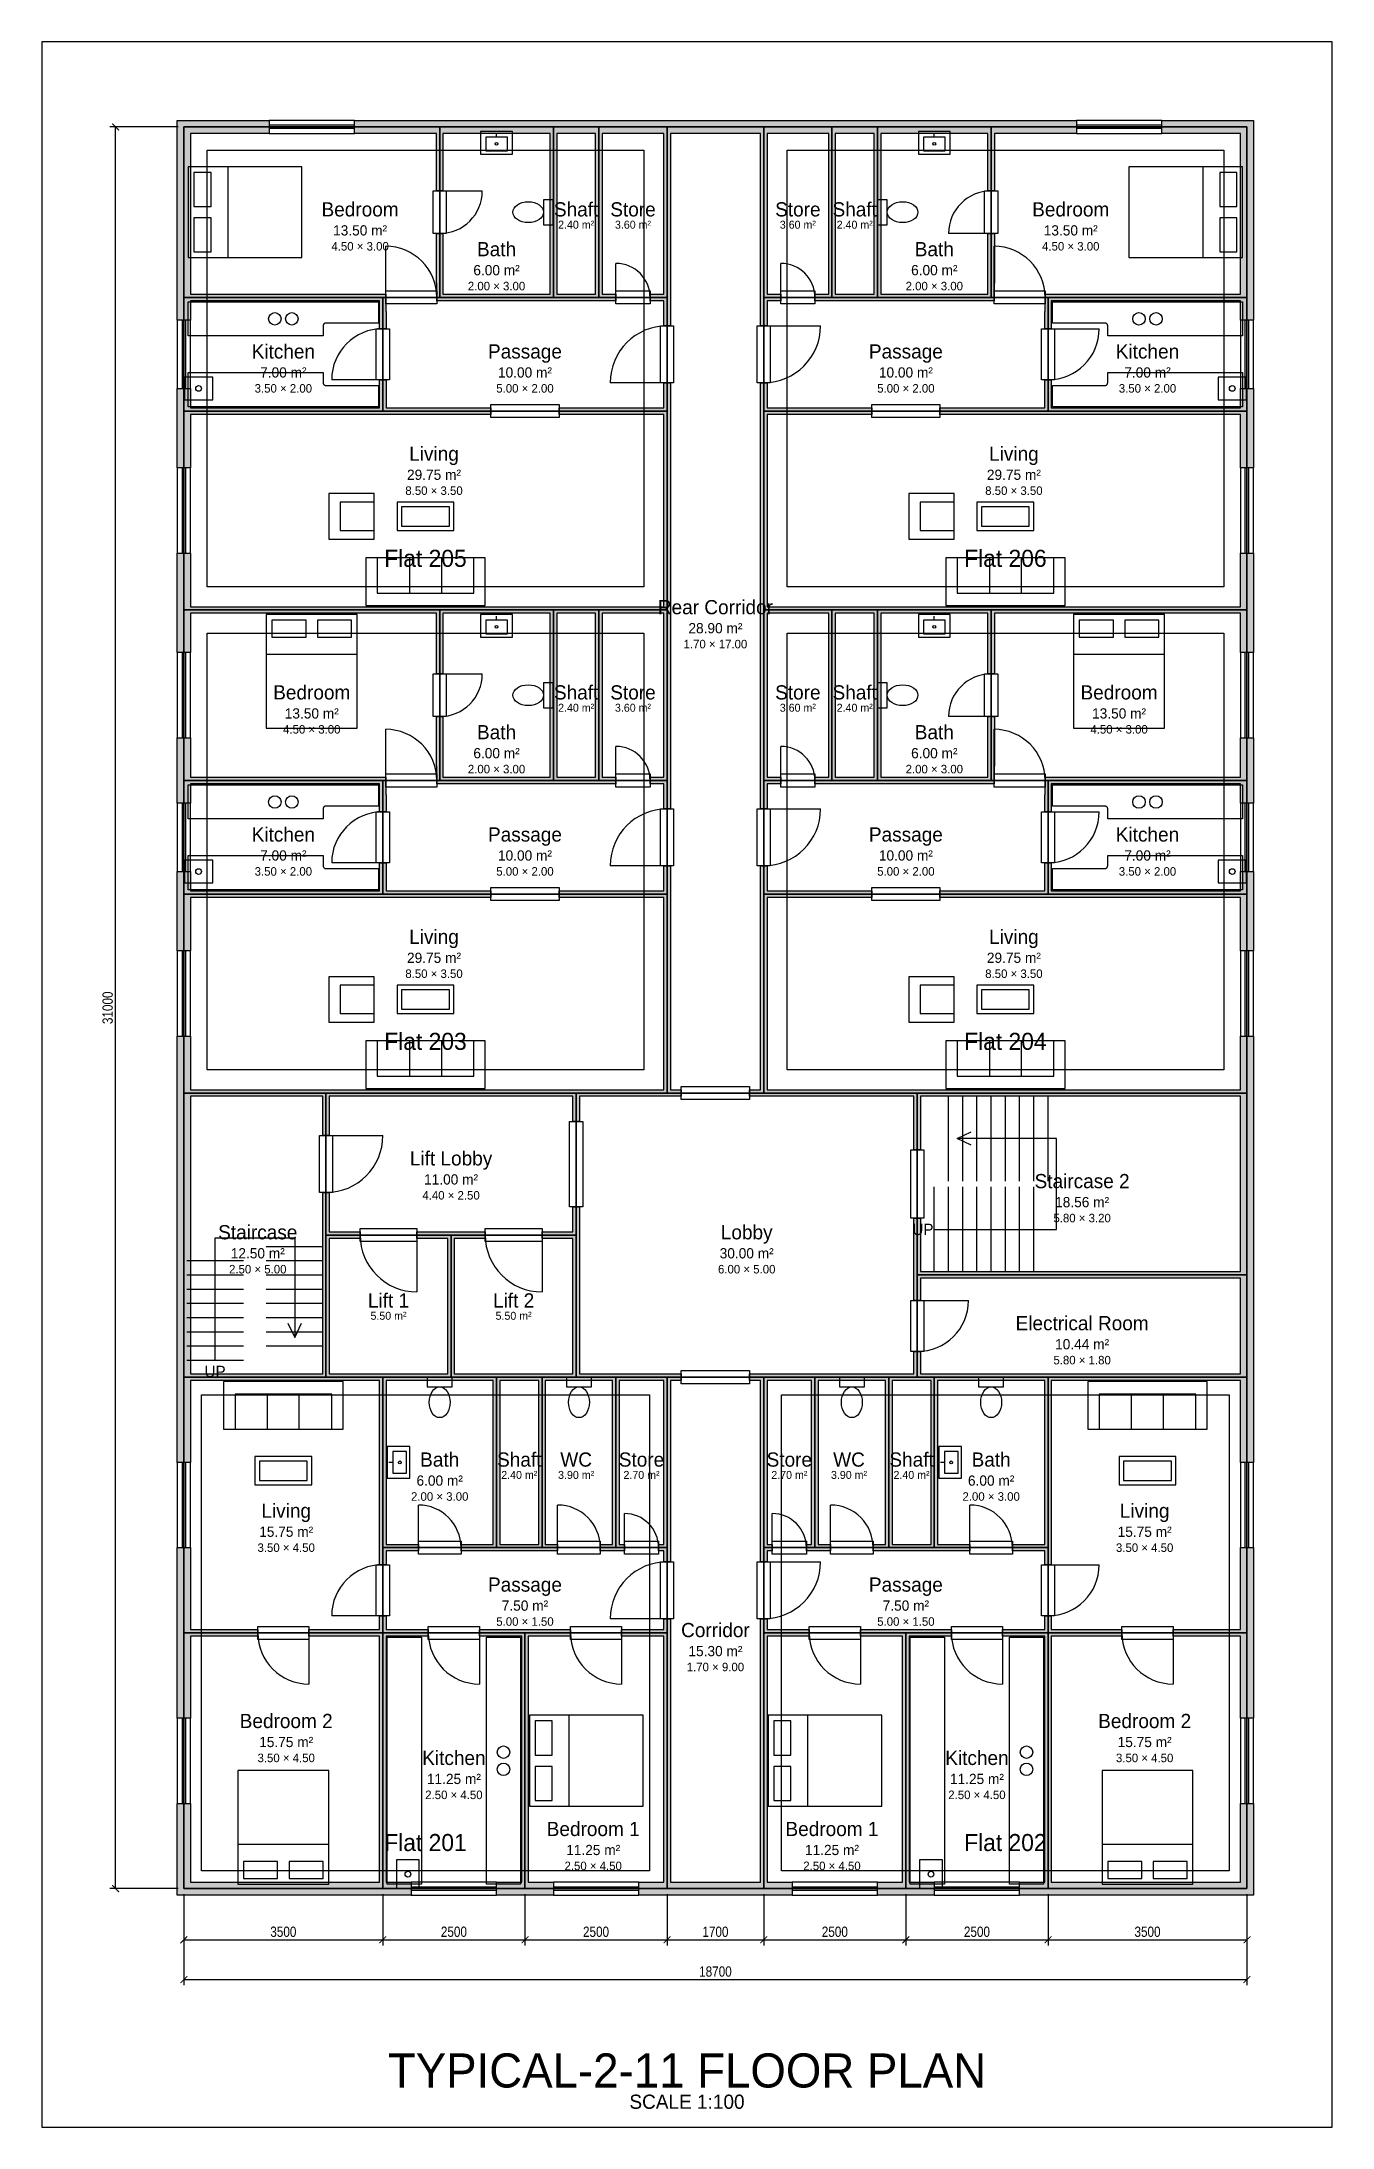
# Model space of a CAD drawing. Header units: metres. Extents: x -9 to 190, y -15 to 60.
# Drawn here: x 129.9 to 152.6, y -1.7 to 35 of the extents above; entities that cross this region are included whole.
import ezdxf
from ezdxf.enums import TextEntityAlignment as Align

# ---------------------------------------------------------------- set-up
doc = ezdxf.new("R2010")
doc.units = ezdxf.units.M
for name, color, linetype in [('ANNO', 7, 'Continuous'), ('DIMENSION', 3, 'Continuous'), ('DOOR-SWING', 2, 'Continuous'), ('FURNITURE', 8, 'Continuous'), ('GLAZING', 4, 'Continuous'), ('HATCH', 8, 'Continuous'), ('TEXT', 7, 'Continuous'), ('TITLE', 7, 'Continuous'), ('WALL', 7, 'Continuous')]:
    doc.layers.add(name, color=color, linetype=linetype)
doc.styles.add('OpenSansCondensed-Light', font='OpenSansCondensed-Light.ttf')
doc.dimstyles.new('EZDXF', dxfattribs={"dimtxt": 0.18, "dimasz": 0.12, "dimexe": 0.1, "dimexo": 0.1, "dimgap": 0.05, "dimtad": 1, "dimdec": 0, "dimlfac": 1000, "dimzin": 12, "dimdsep": 46, "dimtxsty": 'OpenSansCondensed-Light', "dimblk": 'ARCHTICK', "dimcen": 2.5, "dimazin": 3, "dimtfac": 0.5, "dimtmove": 2, "dimatfit": 3})

msp = doc.modelspace()

# ---------------------------------------------------------------- texts
at = {"layer": '_Carpet area'}
for s, p in [('Flat 205', (136.65, 25.9094)), ('Flat 206', (146.85, 25.9094)), ('Flat 203', (136.65, 17.4094)), ('Flat 204', (146.85, 17.4094)), ('Flat 201', (136.65, 3.3111)), ('Flat 202', (146.85, 3.3111))]:
    msp.add_text(s, height=0.3, dxfattribs=at).set_placement(p, align=Align.MIDDLE_CENTER)
at = {"layer": '_Floor'}
msp.add_text('TYPICAL-2-11 FLOOR PLAN', height=0.6, dxfattribs=at).set_placement((141.25, -0.7), align=Align.MIDDLE_CENTER)
at = {"layer": '_Room'}
for s, p in [('Bedroom', (135.5, 32.05)), ('Shaft', (139.3, 32.05)), ('Store', (140.3, 32.05)), ('Store', (143.2, 32.05)), ('Shaft', (144.2, 32.05)), ('Bedroom', (148, 32.05)), ('Bath', (137.9, 31.35)), ('Bath', (145.6, 31.35)), ('Kitchen', (134.15, 29.55)), ('Passage', (138.4, 29.55)), ('Passage', (145.1, 29.55)), ('Kitchen', (149.35, 29.55)), ('Living', (136.8, 27.75)), ('Living', (147, 27.75)), ('Rear Corridor', (141.75, 25.05)), ('Bedroom', (134.65, 23.55)), ('Shaft', (139.3, 23.55)), ('Store', (140.3, 23.55)), ('Store', (143.2, 23.55)), ('Shaft', (144.2, 23.55)), ('Bedroom', (148.85, 23.55)), ('Bath', (137.9, 22.85)), ('Bath', (145.6, 22.85)), ('Kitchen', (134.15, 21.05)), ('Passage', (138.4, 21.05)), ('Passage', (145.1, 21.05)), ('Kitchen', (149.35, 21.05)), ('Living', (136.8, 19.25)), ('Living', (147, 19.25)), ('Lift Lobby', (137.1, 15.35)), ('Staircase 2', (148.2, 14.95)), ('Staircase', (133.7, 14.05)), ('Lobby', (142.3, 14.05)), ('Lift 1', (136, 12.85)), ('Lift 2', (138.2, 12.85)), ('Electrical Room', (148.2, 12.45)), ('Bath', (136.9, 10.05)), ('Shaft', (138.3, 10.05)), ('WC', (139.3, 10.05)), ('Store', (140.45, 10.05)), ('Store', (143.05, 10.05)), ('WC', (144.1, 10.05)), ('Shaft', (145.2, 10.05)), ('Bath', (146.6, 10.05)), ('Living', (134.2, 9.15)), ('Living', (149.3, 9.15)), ('Passage', (138.4, 7.85)), ('Passage', (145.1, 7.85)), ('Corridor', (141.75, 7.05)), ('Bedroom 2', (134.2, 5.45)), ('Bedroom 2', (149.3, 5.45)), ('Kitchen', (137.15, 4.8)), ('Kitchen', (146.35, 4.8)), ('Bedroom 1', (139.6, 3.55)), ('Bedroom 1', (143.8, 3.55))]:
    msp.add_text(s, height=0.25, dxfattribs=at).set_placement(p, align=Align.MIDDLE_CENTER)
at = {"layer": 'ANNO'}
for p in [(145.4, 14.1), (132.95, 11.6)]:
    msp.add_text('UP', height=0.2, dxfattribs=at).set_placement(p, align=Align.MIDDLE_CENTER)
at = {"layer": 'TEXT'}
for s, height, p in [('13.50 m²', 0.18, (135.5, 31.68)), ('2.40 m²', 0.14, (139.3, 31.78)), ('3.60 m²', 0.14, (140.3, 31.78)), ('3.60 m²', 0.14, (143.2, 31.78)), ('2.40 m²', 0.14, (144.2, 31.78)), ('13.50 m²', 0.18, (148, 31.68)), ('4.50 × 3.00', 0.15, (135.5, 31.4)), ('4.50 × 3.00', 0.15, (148, 31.4)), ('6.00 m²', 0.18, (137.9, 30.98)), ('6.00 m²', 0.18, (145.6, 30.98)), ('2.00 × 3.00', 0.15, (137.9, 30.7)), ('2.00 × 3.00', 0.15, (145.6, 30.7)), ('7.00 m²', 0.18, (134.15, 29.18)), ('10.00 m²', 0.18, (138.4, 29.18)), ('10.00 m²', 0.18, (145.1, 29.18)), ('7.00 m²', 0.18, (149.35, 29.18)), ('3.50 × 2.00', 0.15, (134.15, 28.9)), ('5.00 × 2.00', 0.15, (138.4, 28.9)), ('5.00 × 2.00', 0.15, (145.1, 28.9)), ('3.50 × 2.00', 0.15, (149.35, 28.9)), ('8.50 × 3.50', 0.15, (136.8, 27.1)), ('29.75 m²', 0.18, (136.8, 27.38)), ('8.50 × 3.50', 0.15, (147, 27.1)), ('29.75 m²', 0.18, (147, 27.38)), ('28.90 m²', 0.18, (141.75, 24.68)), ('1.70 × 17.00', 0.15, (141.75, 24.4)), ('13.50 m²', 0.18, (134.65, 23.18)), ('2.40 m²', 0.14, (139.3, 23.28)), ('3.60 m²', 0.14, (140.3, 23.28)), ('3.60 m²', 0.14, (143.2, 23.28)), ('2.40 m²', 0.14, (144.2, 23.28)), ('13.50 m²', 0.18, (148.85, 23.18)), ('4.50 × 3.00', 0.15, (134.65, 22.9)), ('4.50 × 3.00', 0.15, (148.85, 22.9)), ('6.00 m²', 0.18, (137.9, 22.48)), ('6.00 m²', 0.18, (145.6, 22.48)), ('2.00 × 3.00', 0.15, (137.9, 22.2)), ('2.00 × 3.00', 0.15, (145.6, 22.2)), ('7.00 m²', 0.18, (134.15, 20.68)), ('10.00 m²', 0.18, (138.4, 20.68)), ('10.00 m²', 0.18, (145.1, 20.68)), ('7.00 m²', 0.18, (149.35, 20.68)), ('3.50 × 2.00', 0.15, (134.15, 20.4)), ('5.00 × 2.00', 0.15, (138.4, 20.4)), ('5.00 × 2.00', 0.15, (145.1, 20.4)), ('3.50 × 2.00', 0.15, (149.35, 20.4)), ('29.75 m²', 0.18, (136.8, 18.88)), ('29.75 m²', 0.18, (147, 18.88)), ('8.50 × 3.50', 0.15, (136.8, 18.6)), ('8.50 × 3.50', 0.15, (147, 18.6)), ('11.00 m²', 0.18, (137.1, 14.98)), ('4.40 × 2.50', 0.15, (137.1, 14.7)), ('5.80 × 3.20', 0.15, (148.2, 14.3)), ('18.56 m²', 0.18, (148.2, 14.58)), ('12.50 m²', 0.18, (133.7, 13.68)), ('30.00 m²', 0.18, (142.3, 13.68)), ('2.50 × 5.00', 0.15, (133.7, 13.4)), ('6.00 × 5.00', 0.15, (142.3, 13.4)), ('5.50 m²', 0.14, (136, 12.58)), ('5.50 m²', 0.14, (138.2, 12.58)), ('10.44 m²', 0.18, (148.2, 12.08)), ('5.80 × 1.80', 0.15, (148.2, 11.8)), ('6.00 m²', 0.18, (136.9, 9.68)), ('2.40 m²', 0.14, (138.3, 9.78)), ('3.90 m²', 0.14, (139.3, 9.78)), ('2.70 m²', 0.14, (140.45, 9.78)), ('2.70 m²', 0.14, (143.05, 9.78)), ('3.90 m²', 0.14, (144.1, 9.78)), ('2.40 m²', 0.14, (145.2, 9.78)), ('6.00 m²', 0.18, (146.6, 9.68)), ('2.00 × 3.00', 0.15, (136.9, 9.4)), ('2.00 × 3.00', 0.15, (146.6, 9.4)), ('15.75 m²', 0.18, (134.2, 8.78)), ('15.75 m²', 0.18, (149.3, 8.78)), ('3.50 × 4.50', 0.15, (134.2, 8.5)), ('3.50 × 4.50', 0.15, (149.3, 8.5)), ('7.50 m²', 0.18, (138.4, 7.48)), ('7.50 m²', 0.18, (145.1, 7.48)), ('5.00 × 1.50', 0.15, (138.4, 7.2)), ('5.00 × 1.50', 0.15, (145.1, 7.2)), ('15.30 m²', 0.18, (141.75, 6.68)), ('1.70 × 9.00', 0.15, (141.75, 6.4)), ('15.75 m²', 0.18, (134.2, 5.08)), ('15.75 m²', 0.18, (149.3, 5.08)), ('3.50 × 4.50', 0.15, (134.2, 4.8)), ('3.50 × 4.50', 0.15, (149.3, 4.8)), ('11.25 m²', 0.18, (137.15, 4.43)), ('11.25 m²', 0.18, (146.35, 4.43)), ('2.50 × 4.50', 0.15, (137.15, 4.15)), ('2.50 × 4.50', 0.15, (146.35, 4.15)), ('2.50 × 4.50', 0.15, (139.6, 2.9)), ('11.25 m²', 0.18, (139.6, 3.18)), ('2.50 × 4.50', 0.15, (143.8, 2.9)), ('11.25 m²', 0.18, (143.8, 3.18))]:
    msp.add_text(s, height=height, dxfattribs=at).set_placement(p, align=Align.MIDDLE_CENTER)
at = {"layer": 'TITLE'}
msp.add_text('SCALE 1:100', height=0.25, dxfattribs=at).set_placement((141.25, -1.25), align=Align.MIDDLE_CENTER)

# ---------------------------------------------------------------- blocks, each defined once
blk = doc.blocks.new('BED-D')
blk.add_line((-0.8, 0.3), (0.8, 0.3))
for points in [[(-0.8, -1), (0.8, -1), (0.8, 1), (-0.8, 1)], [(-0.7, 0.6), (-0.1, 0.6), (-0.1, 0.9), (-0.7, 0.9)], [(0.1, 0.6), (0.7, 0.6), (0.7, 0.9), (0.1, 0.9)]]:
    blk.add_lwpolyline(points, close=True)
blk = doc.blocks.new('SOFA-3')
for p, q in [((-0.28, -0.42), (-0.28, 0.2)), ((0.28, -0.42), (0.28, 0.2))]:
    blk.add_line(p, q)
for points in [[(-1.05, -0.42), (1.05, -0.42), (1.05, 0.42), (-1.05, 0.42)], [(-0.85, -0.42), (0.85, -0.42), (0.85, 0.2), (-0.85, 0.2)]]:
    blk.add_lwpolyline(points, close=True)
blk = doc.blocks.new('COFFEE')
for points in [[(-0.5, -0.25), (0.5, -0.25), (0.5, 0.25), (-0.5, 0.25)], [(-0.42, -0.17), (0.42, -0.17), (0.42, 0.17), (-0.42, 0.17)]]:
    blk.add_lwpolyline(points, close=True)
blk = doc.blocks.new('WC')
blk.add_lwpolyline([(-0.22, 0.25), (0.22, 0.25), (0.22, 0.42), (-0.22, 0.42)], close=True)
blk.add_ellipse((0, -0.02), major_axis=(0, 0.27), ratio=0.68)
blk = doc.blocks.new('BASIN')
blk.add_line((0, 0.1), (0, 0.17))
for points in [[(-0.28, -0.2), (0.28, -0.2), (0.28, 0.2), (-0.28, 0.2)], [(-0.19, -0.14), (0.19, -0.14), (0.19, 0.1), (-0.19, 0.1)]]:
    blk.add_lwpolyline(points, close=True)
blk.add_circle((0, -0.02), 0.025)
blk = doc.blocks.new('ARMCHAIR')
for points in [[(-0.4, -0.4), (0.4, -0.4), (0.4, 0.4), (-0.4, 0.4)], [(-0.25, -0.4), (0.25, -0.4), (0.25, 0.2), (-0.25, 0.2)]]:
    blk.add_lwpolyline(points, close=True)
blk = doc.blocks.new('_ARCHTICK')
at = {"color": 0, "linetype": 'BYBLOCK', "const_width": 0.15}
blk.add_lwpolyline([(-0.5, -0.5), (0.5, 0.5)], dxfattribs=at)

# ---------------------------------------------------------------- dimensions: what is measured, and where the dimension line sits
at = {"layer": 'DIMENSION'}
msp.add_linear_dim(base=(131.2, 2.5), p1=(132.4, 2.5), p2=(132.4, 33.5), angle=90, dimstyle='EZDXF', dxfattribs=at).render()
for base, p1, p2 in [((132.4, 0.9), (132.4, 2.5), (151.1, 2.5)), ((132.4, 1.6), (132.4, 2.5), (135.9, 2.5)), ((135.9, 1.6), (135.9, 2.5), (138.4, 2.5)), ((138.4, 1.6), (138.4, 2.5), (140.9, 2.5)), ((140.9, 1.6), (140.9, 2.5), (142.6, 2.5)), ((142.6, 1.6), (142.6, 2.5), (145.1, 2.5)), ((145.1, 1.6), (145.1, 2.5), (147.6, 2.5)), ((147.6, 1.6), (147.6, 2.5), (151.1, 2.5))]:
    msp.add_linear_dim(base=base, p1=p1, p2=p2, dimstyle='EZDXF', dxfattribs=at).render()

# ---------------------------------------------------------------- hatches: boundary and pattern name
at = {"layer": 'HATCH'}
for points in [[(132.285, 30.385), (132.285, 30.5), (132.285, 30.615), (132.285, 33.385), (132.285, 33.5), (132.285, 33.615), (132.515, 33.615), (133.9, 33.615), (133.9, 33.385), (132.515, 33.385), (132.515, 30.615), (132.515, 30.5575), (135.8425, 30.5575), (135.9, 30.5575), (135.95, 30.5575), (135.95, 30.25), (135.9575, 30.25), (135.9575, 29.95), (135.8425, 29.95), (135.8425, 30.4425), (132.515, 30.4425), (132.515, 30.385), (132.515, 30.1), (132.285, 30.1)], [(150.985, 33.615), (151.1, 33.615), (151.215, 33.615), (151.215, 33.385), (151.215, 30.615), (151.215, 30.5), (151.215, 30.385), (151.215, 30.1), (150.985, 30.1), (150.985, 30.385), (150.985, 30.4425), (147.6575, 30.4425), (147.6575, 29.95), (147.5425, 29.95), (147.5425, 30.25), (147.55, 30.25), (147.55, 30.5575), (147.6, 30.5575), (147.6575, 30.5575), (150.985, 30.5575), (150.985, 30.615), (150.985, 33.385), (149.6, 33.385), (149.6, 33.615)], [(132.285, 28.385), (132.285, 28.5), (132.285, 28.615), (132.285, 28.9), (132.515, 28.9), (132.515, 28.615), (132.515, 28.5575), (135.8425, 28.5575), (135.8425, 29.05), (135.9575, 29.05), (135.9575, 28.5575), (137.8, 28.5575), (137.8, 28.4425), (135.9575, 28.4425), (135.9, 28.4425), (135.8425, 28.4425), (132.515, 28.4425), (132.515, 28.385), (132.515, 27.5), (132.285, 27.5)], [(151.215, 28.615), (151.215, 28.5), (151.215, 28.385), (151.215, 27.5), (150.985, 27.5), (150.985, 28.385), (150.985, 28.4425), (147.6575, 28.4425), (147.6, 28.4425), (147.5425, 28.4425), (145.7, 28.4425), (145.7, 28.5575), (147.5425, 28.5575), (147.5425, 29.05), (147.6575, 29.05), (147.6575, 28.5575), (150.985, 28.5575), (150.985, 28.615), (150.985, 28.9), (151.215, 28.9)], [(132.285, 21.885), (132.285, 22), (132.285, 22.115), (132.285, 22.75), (132.515, 22.75), (132.515, 22.115), (132.515, 22.0575), (135.8425, 22.0575), (135.9, 22.0575), (135.95, 22.0575), (135.95, 21.75), (135.9575, 21.75), (135.9575, 21.45), (135.8425, 21.45), (135.8425, 21.9425), (132.515, 21.9425), (132.515, 21.885), (132.515, 21.6), (132.285, 21.6)], [(151.215, 22.115), (151.215, 22), (151.215, 21.885), (151.215, 21.6), (150.985, 21.6), (150.985, 21.885), (150.985, 21.9425), (147.6575, 21.9425), (147.6575, 21.45), (147.5425, 21.45), (147.5425, 21.75), (147.55, 21.75), (147.55, 22.0575), (147.6, 22.0575), (147.6575, 22.0575), (150.985, 22.0575), (150.985, 22.115), (150.985, 22.75), (151.215, 22.75)], [(132.285, 19.885), (132.285, 20), (132.285, 20.115), (132.285, 20.4), (132.515, 20.4), (132.515, 20.115), (132.515, 20.0575), (135.8425, 20.0575), (135.8425, 20.55), (135.9575, 20.55), (135.9575, 20.0575), (137.8, 20.0575), (137.8, 19.9425), (135.9575, 19.9425), (135.9, 19.9425), (135.8425, 19.9425), (132.515, 19.9425), (132.515, 19.885), (132.515, 19), (132.285, 19)], [(151.215, 20.115), (151.215, 20), (151.215, 19.885), (151.215, 19), (150.985, 19), (150.985, 19.885), (150.985, 19.9425), (147.6575, 19.9425), (147.6, 19.9425), (147.5425, 19.9425), (145.7, 19.9425), (145.7, 20.0575), (147.5425, 20.0575), (147.5425, 20.55), (147.6575, 20.55), (147.6575, 20.0575), (150.985, 20.0575), (150.985, 20.115), (150.985, 20.4), (151.215, 20.4)], [(132.285, 7), (132.285, 7.115), (132.285, 8.5), (132.515, 8.5), (132.515, 7.115), (132.515, 7.0575), (133.7, 7.0575), (133.7, 6.9425), (132.515, 6.9425), (132.515, 6.885), (132.515, 5.5), (132.285, 5.5), (132.285, 6.885)], [(151.215, 7.115), (151.215, 7), (151.215, 6.885), (151.215, 5.5), (150.985, 5.5), (150.985, 6.885), (150.985, 6.9425), (149.8, 6.9425), (149.8, 7.0575), (150.985, 7.0575), (150.985, 7.115), (150.985, 8.5), (151.215, 8.5)], [(136.015, 2.385), (135.9, 2.385), (135.785, 2.385), (132.515, 2.385), (132.4, 2.385), (132.285, 2.385), (132.285, 2.615), (132.285, 4), (132.515, 4), (132.515, 2.615), (135.785, 2.615), (135.8425, 2.615), (135.8425, 6.9425), (134.6, 6.9425), (134.6, 7.0575), (135.8425, 7.0575), (135.8425, 7.3), (135.9575, 7.3), (135.9575, 7.0575), (136.7, 7.0575), (136.7, 6.9425), (135.9575, 6.9425), (135.9575, 2.615), (136.015, 2.615), (136.4, 2.615), (136.4, 2.385)], [(138.515, 2.385), (138.4, 2.385), (138.285, 2.385), (137.9, 2.385), (137.9, 2.615), (138.285, 2.615), (138.3425, 2.615), (138.3425, 6.9425), (137.6, 6.9425), (137.6, 7.0575), (138.3425, 7.0575), (138.4, 7.0575), (138.4575, 7.0575), (139.2, 7.0575), (139.2, 6.9425), (138.4575, 6.9425), (138.4575, 2.615), (138.515, 2.615), (138.9, 2.615), (138.9, 2.385)], [(142.715, 2.385), (142.6, 2.385), (142.485, 2.385), (141.015, 2.385), (140.9, 2.385), (140.785, 2.385), (140.4, 2.385), (140.4, 2.615), (140.785, 2.615), (140.8425, 2.615), (140.8425, 6.9425), (140.1, 6.9425), (140.1, 7.0575), (140.8425, 7.0575), (140.8425, 7.25), (140.9575, 7.25), (140.9575, 7.0575), (140.9575, 7), (140.9575, 6.9425), (140.9575, 2.615), (141.015, 2.615), (142.485, 2.615), (142.5425, 2.615), (142.5425, 6.9425), (142.5425, 7), (142.5425, 7.0575), (142.5425, 7.25), (142.6575, 7.25), (142.6575, 7.0575), (143.4, 7.0575), (143.4, 6.9425), (142.6575, 6.9425), (142.6575, 2.615), (142.715, 2.615), (143.1, 2.615), (143.1, 2.385)], [(145.215, 2.385), (145.1, 2.385), (144.985, 2.385), (144.6, 2.385), (144.6, 2.615), (144.985, 2.615), (145.0425, 2.615), (145.0425, 6.9425), (144.3, 6.9425), (144.3, 7.0575), (145.0425, 7.0575), (145.1, 7.0575), (145.1575, 7.0575), (145.9, 7.0575), (145.9, 6.9425), (145.1575, 6.9425), (145.1575, 2.615), (145.215, 2.615), (145.6, 2.615), (145.6, 2.385)], [(151.215, 2.615), (151.215, 2.5), (151.215, 2.385), (150.985, 2.385), (147.715, 2.385), (147.6, 2.385), (147.485, 2.385), (147.1, 2.385), (147.1, 2.615), (147.485, 2.615), (147.5425, 2.615), (147.5425, 6.9425), (146.8, 6.9425), (146.8, 7.0575), (147.5425, 7.0575), (147.5425, 7.3), (147.6575, 7.3), (147.6575, 7.0575), (148.9, 7.0575), (148.9, 6.9425), (147.6575, 6.9425), (147.6575, 2.615), (147.715, 2.615), (150.985, 2.615), (150.985, 4), (151.215, 4)]]:
    msp.add_hatch(color=8, dxfattribs=at).paths.add_polyline_path(points)
h = msp.add_hatch(color=8, dxfattribs=at)
h.paths.add_polyline_path([(136.785, 33.615), (136.9, 33.615), (137.015, 33.615), (138.785, 33.615), (138.9, 33.615), (139.015, 33.615), (139.585, 33.615), (139.7, 33.615), (139.815, 33.615), (140.785, 33.615), (140.9, 33.615), (141.015, 33.615), (142.485, 33.615), (142.6, 33.615), (142.715, 33.615), (143.685, 33.615), (143.8, 33.615), (143.915, 33.615), (144.485, 33.615), (144.6, 33.615), (144.715, 33.615), (146.485, 33.615), (146.6, 33.615), (146.715, 33.615), (148.1, 33.615), (148.1, 33.385), (146.715, 33.385), (146.6575, 33.385), (146.6575, 32.375), (146.5425, 32.375), (146.5425, 33.385), (146.485, 33.385), (144.715, 33.385), (144.6575, 33.385), (144.6575, 30.5575), (146.5425, 30.5575), (146.5425, 31.625), (146.6575, 31.625), (146.6575, 30.75), (146.65, 30.75), (146.65, 30.4425), (146.6, 30.4425), (146.5425, 30.4425), (144.6575, 30.4425), (144.6, 30.4425), (144.5425, 30.4425), (143.8575, 30.4425), (143.8, 30.4425), (143.7425, 30.4425), (143.5, 30.4425), (143.5, 30.5575), (143.7425, 30.5575), (143.7425, 33.385), (143.685, 33.385), (142.715, 33.385), (142.6575, 33.385), (142.6575, 30.5575), (142.9, 30.5575), (142.9, 30.4425), (142.6575, 30.4425), (142.6575, 30), (142.5425, 30), (142.5425, 30.4425), (142.5425, 30.5), (142.5425, 30.5575), (142.5425, 33.385), (142.485, 33.385), (141.015, 33.385), (140.9575, 33.385), (140.9575, 30.5575), (140.9575, 30.5), (140.9575, 30.4425), (140.9575, 30), (140.8425, 30), (140.8425, 30.4425), (140.6, 30.4425), (140.6, 30.5575), (140.8425, 30.5575), (140.8425, 33.385), (140.785, 33.385), (139.815, 33.385), (139.7575, 33.385), (139.7575, 30.5575), (140, 30.5575), (140, 30.4425), (139.7575, 30.4425), (139.7, 30.4425), (139.6425, 30.4425), (138.9575, 30.4425), (138.9, 30.4425), (138.8425, 30.4425), (136.9575, 30.4425), (136.9, 30.4425), (136.85, 30.4425), (136.85, 30.75), (136.8425, 30.75), (136.8425, 31.625), (136.9575, 31.625), (136.9575, 30.5575), (138.8425, 30.5575), (138.8425, 33.385), (138.785, 33.385), (137.015, 33.385), (136.9575, 33.385), (136.9575, 32.375), (136.8425, 32.375), (136.8425, 33.385), (136.785, 33.385), (135.4, 33.385), (135.4, 33.615)])
h.paths.add_polyline_path([(139.015, 33.385), (138.9575, 33.385), (138.9575, 30.5575), (139.6425, 30.5575), (139.6425, 33.385), (139.585, 33.385)], flags=0)
h.paths.add_polyline_path([(143.8575, 33.385), (143.8575, 30.5575), (144.5425, 30.5575), (144.5425, 33.385), (144.485, 33.385), (143.915, 33.385)], flags=0)
h = msp.add_hatch(color=8, dxfattribs=at)
h.paths.add_polyline_path([(132.285, 24.885), (132.285, 25), (132.285, 25.115), (132.285, 26), (132.515, 26), (132.515, 25.115), (132.515, 25.0575), (136.8425, 25.0575), (136.9, 25.0575), (136.9575, 25.0575), (138.8425, 25.0575), (138.9, 25.0575), (138.9575, 25.0575), (139.6425, 25.0575), (139.7, 25.0575), (139.7575, 25.0575), (140.8425, 25.0575), (140.8425, 28.4425), (139, 28.4425), (139, 28.5575), (140.8425, 28.5575), (140.8425, 29), (140.9575, 29), (140.9575, 28.5575), (140.9575, 28.5), (140.9575, 28.4425), (140.9575, 25.0575), (140.9575, 25), (140.9575, 24.9425), (140.9575, 22.0575), (140.9575, 22), (140.9575, 21.9425), (140.9575, 21.5), (140.8425, 21.5), (140.8425, 21.9425), (140.6, 21.9425), (140.6, 22.0575), (140.8425, 22.0575), (140.8425, 24.9425), (139.7575, 24.9425), (139.7575, 22.0575), (140, 22.0575), (140, 21.9425), (139.7575, 21.9425), (139.7, 21.9425), (139.6425, 21.9425), (138.9575, 21.9425), (138.9, 21.9425), (138.8425, 21.9425), (136.9575, 21.9425), (136.9, 21.9425), (136.85, 21.9425), (136.85, 22.25), (136.8425, 22.25), (136.8425, 23.125), (136.9575, 23.125), (136.9575, 22.0575), (138.8425, 22.0575), (138.8425, 24.9425), (136.9575, 24.9425), (136.9575, 23.875), (136.8425, 23.875), (136.8425, 24.9425), (132.515, 24.9425), (132.515, 24.885), (132.515, 24.25), (132.285, 24.25)])
h.paths.add_polyline_path([(139.6425, 22.0575), (139.6425, 24.9425), (138.9575, 24.9425), (138.9575, 22.0575)], flags=0)
h = msp.add_hatch(color=8, dxfattribs=at)
h.paths.add_polyline_path([(151.215, 25.115), (151.215, 25), (151.215, 24.885), (151.215, 24.25), (150.985, 24.25), (150.985, 24.885), (150.985, 24.9425), (146.6575, 24.9425), (146.6575, 23.875), (146.5425, 23.875), (146.5425, 24.9425), (144.6575, 24.9425), (144.6575, 22.0575), (146.5425, 22.0575), (146.5425, 23.125), (146.6575, 23.125), (146.6575, 22.25), (146.65, 22.25), (146.65, 21.9425), (146.6, 21.9425), (146.5425, 21.9425), (144.6575, 21.9425), (144.6, 21.9425), (144.5425, 21.9425), (143.8575, 21.9425), (143.8, 21.9425), (143.7425, 21.9425), (143.5, 21.9425), (143.5, 22.0575), (143.7425, 22.0575), (143.7425, 24.9425), (142.6575, 24.9425), (142.6575, 22.0575), (142.9, 22.0575), (142.9, 21.9425), (142.6575, 21.9425), (142.6575, 21.5), (142.5425, 21.5), (142.5425, 21.9425), (142.5425, 22), (142.5425, 22.0575), (142.5425, 24.9425), (142.5425, 25), (142.5425, 25.0575), (142.5425, 28.4425), (142.5425, 28.5), (142.5425, 28.5575), (142.5425, 29), (142.6575, 29), (142.6575, 28.5575), (144.5, 28.5575), (144.5, 28.4425), (142.6575, 28.4425), (142.6575, 25.0575), (143.7425, 25.0575), (143.8, 25.0575), (143.8575, 25.0575), (144.5425, 25.0575), (144.6, 25.0575), (144.6575, 25.0575), (146.5425, 25.0575), (146.6, 25.0575), (146.6575, 25.0575), (150.985, 25.0575), (150.985, 25.115), (150.985, 26), (151.215, 26)])
h.paths.add_polyline_path([(144.5425, 24.9425), (143.8575, 24.9425), (143.8575, 22.0575), (144.5425, 22.0575)], flags=0)
h = msp.add_hatch(color=8, dxfattribs=at)
h.paths.add_polyline_path([(132.285, 11.385), (132.285, 11.5), (132.285, 11.615), (132.285, 16.385), (132.285, 16.5), (132.285, 16.615), (132.285, 17.5), (132.515, 17.5), (132.515, 16.615), (132.515, 16.5575), (134.8425, 16.5575), (134.9, 16.5575), (134.9575, 16.5575), (139.2425, 16.5575), (139.3, 16.5575), (139.3575, 16.5575), (140.8425, 16.5575), (140.8425, 19.9425), (139, 19.9425), (139, 20.0575), (140.8425, 20.0575), (140.8425, 20.5), (140.9575, 20.5), (140.9575, 20.0575), (140.9575, 20), (140.9575, 19.9425), (140.9575, 16.5575), (141.15, 16.5575), (141.15, 16.4425), (140.9575, 16.4425), (140.9, 16.4425), (140.8425, 16.4425), (139.3575, 16.4425), (139.3575, 16), (139.2425, 16), (139.2425, 16.4425), (134.9575, 16.4425), (134.9575, 15.75), (134.8425, 15.75), (134.8425, 16.4425), (132.515, 16.4425), (132.515, 16.385), (132.515, 11.615), (132.515, 11.5575), (134.8425, 11.5575), (134.8425, 13.9425), (134.8425, 14), (134.8425, 14.0575), (134.8425, 14.75), (134.9575, 14.75), (134.9575, 14.0575), (135.5, 14.0575), (135.5, 13.9425), (134.9575, 13.9425), (134.9575, 11.5575), (135.8425, 11.5575), (135.9, 11.5575), (135.9575, 11.5575), (137.0425, 11.5575), (137.0425, 13.9425), (136.5, 13.9425), (136.5, 14.0575), (137.0425, 14.0575), (137.1, 14.0575), (137.1575, 14.0575), (137.7, 14.0575), (137.7, 13.9425), (137.1575, 13.9425), (137.1575, 11.5575), (137.8425, 11.5575), (137.9, 11.5575), (137.9575, 11.5575), (138.6425, 11.5575), (138.7, 11.5575), (138.7575, 11.5575), (139.2425, 11.5575), (139.2425, 13.9425), (138.7, 13.9425), (138.7, 14.0575), (139.2425, 14.0575), (139.2425, 14.5), (139.3575, 14.5), (139.3575, 14.0575), (139.3575, 14), (139.3575, 13.9425), (139.3575, 11.5575), (139.9425, 11.5575), (140, 11.5575), (140.0575, 11.5575), (140.8425, 11.5575), (140.9, 11.5575), (140.9575, 11.5575), (141.15, 11.5575), (141.15, 11.4425), (140.9575, 11.4425), (140.9575, 8.5575), (140.9575, 8.5), (140.9575, 8.4425), (140.9575, 8.25), (140.8425, 8.25), (140.8425, 8.4425), (140.75, 8.4425), (140.75, 8.5575), (140.8425, 8.5575), (140.8425, 11.4425), (140.0575, 11.4425), (140.0575, 8.5575), (140.15, 8.5575), (140.15, 8.4425), (140.0575, 8.4425), (140, 8.4425), (139.9425, 8.4425), (139.725, 8.4425), (139.725, 8.5575), (139.9425, 8.5575), (139.9425, 11.4425), (139.3575, 11.4425), (139.3, 11.4425), (139.2425, 11.4425), (138.7575, 11.4425), (138.7575, 8.5575), (138.975, 8.5575), (138.975, 8.4425), (138.7575, 8.4425), (138.7, 8.4425), (138.6425, 8.4425), (137.9575, 8.4425), (137.9, 8.4425), (137.8425, 8.4425), (137.275, 8.4425), (137.275, 8.5575), (137.8425, 8.5575), (137.8425, 11.4425), (137.1575, 11.4425), (137.1, 11.4425), (137.0425, 11.4425), (135.9575, 11.4425), (135.9575, 8.5575), (136.525, 8.5575), (136.525, 8.4425), (135.9575, 8.4425), (135.9575, 8.2), (135.8425, 8.2), (135.8425, 8.4425), (135.8425, 8.5), (135.8425, 8.5575), (135.8425, 11.4425), (134.9575, 11.4425), (134.9, 11.4425), (134.8425, 11.4425), (132.515, 11.4425), (132.515, 11.385), (132.515, 10), (132.285, 10)])
h.paths.add_polyline_path([(138.6425, 11.4425), (137.9575, 11.4425), (137.9575, 8.5575), (138.6425, 8.5575)], flags=0)
h = msp.add_hatch(color=8, dxfattribs=at)
h.paths.add_polyline_path([(151.215, 16.615), (151.215, 16.5), (151.215, 16.385), (151.215, 13.415), (151.215, 13.3), (151.215, 13.185), (151.215, 11.615), (151.215, 11.5), (151.215, 11.385), (151.215, 10), (150.985, 10), (150.985, 11.385), (150.985, 11.4425), (147.6575, 11.4425), (147.6575, 8.5575), (147.6575, 8.5), (147.6575, 8.4425), (147.6575, 8.2), (147.5425, 8.2), (147.5425, 8.4425), (146.975, 8.4425), (146.975, 8.5575), (147.5425, 8.5575), (147.5425, 11.4425), (145.6575, 11.4425), (145.6575, 8.5575), (146.225, 8.5575), (146.225, 8.4425), (145.6575, 8.4425), (145.6, 8.4425), (145.5425, 8.4425), (144.8575, 8.4425), (144.8, 8.4425), (144.7425, 8.4425), (144.525, 8.4425), (144.525, 8.5575), (144.7425, 8.5575), (144.7425, 11.4425), (143.5575, 11.4425), (143.5575, 8.5575), (143.775, 8.5575), (143.775, 8.4425), (143.5575, 8.4425), (143.5, 8.4425), (143.4425, 8.4425), (143.35, 8.4425), (143.35, 8.5575), (143.4425, 8.5575), (143.4425, 11.4425), (142.6575, 11.4425), (142.6575, 8.5575), (142.75, 8.5575), (142.75, 8.4425), (142.6575, 8.4425), (142.6575, 8.25), (142.5425, 8.25), (142.5425, 8.4425), (142.5425, 8.5), (142.5425, 8.5575), (142.5425, 11.4425), (142.35, 11.4425), (142.35, 11.5575), (142.5425, 11.5575), (142.6, 11.5575), (142.6575, 11.5575), (143.4425, 11.5575), (143.5, 11.5575), (143.5575, 11.5575), (144.7425, 11.5575), (144.8, 11.5575), (144.8575, 11.5575), (145.2425, 11.5575), (145.2425, 11.95), (145.3575, 11.95), (145.3575, 11.5575), (145.5425, 11.5575), (145.6, 11.5575), (145.6575, 11.5575), (147.5425, 11.5575), (147.6, 11.5575), (147.6575, 11.5575), (150.985, 11.5575), (150.985, 11.615), (150.985, 13.185), (150.985, 13.2425), (145.3575, 13.2425), (145.3575, 12.85), (145.2425, 12.85), (145.2425, 13.2425), (145.2425, 13.3), (145.2425, 13.3575), (145.2425, 14.3), (145.3575, 14.3), (145.3575, 13.3575), (150.985, 13.3575), (150.985, 13.415), (150.985, 16.385), (150.985, 16.4425), (145.3575, 16.4425), (145.3575, 15.5), (145.2425, 15.5), (145.2425, 16.4425), (142.6575, 16.4425), (142.6, 16.4425), (142.5425, 16.4425), (142.35, 16.4425), (142.35, 16.5575), (142.5425, 16.5575), (142.5425, 19.9425), (142.5425, 20), (142.5425, 20.0575), (142.5425, 20.5), (142.6575, 20.5), (142.6575, 20.0575), (144.5, 20.0575), (144.5, 19.9425), (142.6575, 19.9425), (142.6575, 16.5575), (145.2425, 16.5575), (145.3, 16.5575), (145.3575, 16.5575), (150.985, 16.5575), (150.985, 16.615), (150.985, 17.5), (151.215, 17.5)])
h.paths.add_polyline_path([(144.8575, 11.4425), (144.8575, 8.5575), (145.5425, 8.5575), (145.5425, 11.4425), (145.3575, 11.4425), (145.3, 11.4425), (145.2425, 11.4425)], flags=0)

# ---------------------------------------------------------------- linework, layer by layer
at = {"layer": '_Carpet area'}
for points in [[(132.8094, 25.4094), (132.8094, 33.0906), (140.4906, 33.0906), (140.4906, 25.4094)], [(143.0094, 25.4094), (143.0094, 33.0906), (150.6906, 33.0906), (150.6906, 25.4094)], [(132.8094, 16.9094), (132.8094, 24.5906), (140.4906, 24.5906), (140.4906, 16.9094)], [(143.0094, 16.9094), (143.0094, 24.5906), (150.6906, 24.5906), (150.6906, 16.9094)], [(140.5889, 2.8111), (132.7111, 2.8111), (132.7111, 11.1889), (140.5889, 11.1889)], [(142.9111, 11.1889), (150.7889, 11.1889), (150.7889, 2.8111), (142.9111, 2.8111)]]:
    msp.add_lwpolyline(points, close=True, dxfattribs=at)
at = {"layer": '_Door'}
for points in [[(137.015, 32.375), (137.015, 31.625), (136.785, 31.625), (136.785, 32.375)], [(146.485, 31.625), (146.485, 32.375), (146.715, 32.375), (146.715, 31.625)], [(135.95, 30.615), (136.85, 30.615), (136.85, 30.385), (135.95, 30.385)], [(140, 30.615), (140.6, 30.615), (140.6, 30.385), (140, 30.385)], [(142.9, 30.615), (143.5, 30.615), (143.5, 30.385), (142.9, 30.385)], [(146.65, 30.615), (147.55, 30.615), (147.55, 30.385), (146.65, 30.385)], [(135.785, 29.05), (135.785, 29.95), (136.015, 29.95), (136.015, 29.05)], [(140.785, 29), (140.785, 30), (141.015, 30), (141.015, 29)], [(142.715, 30), (142.715, 29), (142.485, 29), (142.485, 30)], [(147.715, 29.95), (147.715, 29.05), (147.485, 29.05), (147.485, 29.95)], [(139, 28.385), (137.8, 28.385), (137.8, 28.615), (139, 28.615)], [(145.7, 28.385), (144.5, 28.385), (144.5, 28.615), (145.7, 28.615)], [(137.015, 23.875), (137.015, 23.125), (136.785, 23.125), (136.785, 23.875)], [(146.485, 23.125), (146.485, 23.875), (146.715, 23.875), (146.715, 23.125)], [(135.95, 22.115), (136.85, 22.115), (136.85, 21.885), (135.95, 21.885)], [(140, 22.115), (140.6, 22.115), (140.6, 21.885), (140, 21.885)], [(142.9, 22.115), (143.5, 22.115), (143.5, 21.885), (142.9, 21.885)], [(146.65, 22.115), (147.55, 22.115), (147.55, 21.885), (146.65, 21.885)], [(135.785, 20.55), (135.785, 21.45), (136.015, 21.45), (136.015, 20.55)], [(140.785, 20.5), (140.785, 21.5), (141.015, 21.5), (141.015, 20.5)], [(142.715, 21.5), (142.715, 20.5), (142.485, 20.5), (142.485, 21.5)], [(147.715, 21.45), (147.715, 20.55), (147.485, 20.55), (147.485, 21.45)], [(139, 19.885), (137.8, 19.885), (137.8, 20.115), (139, 20.115)], [(145.7, 19.885), (144.5, 19.885), (144.5, 20.115), (145.7, 20.115)], [(142.35, 16.385), (141.15, 16.385), (141.15, 16.615), (142.35, 16.615)], [(139.185, 14.5), (139.185, 16), (139.415, 16), (139.415, 14.5)], [(135.015, 15.75), (135.015, 14.75), (134.785, 14.75), (134.785, 15.75)], [(145.415, 15.5), (145.415, 14.3), (145.185, 14.3), (145.185, 15.5)], [(136.5, 13.885), (135.5, 13.885), (135.5, 14.115), (136.5, 14.115)], [(138.7, 13.885), (137.7, 13.885), (137.7, 14.115), (138.7, 14.115)], [(145.415, 12.85), (145.415, 11.95), (145.185, 11.95), (145.185, 12.85)], [(142.35, 11.385), (141.15, 11.385), (141.15, 11.615), (142.35, 11.615)], [(136.525, 8.615), (137.275, 8.615), (137.275, 8.385), (136.525, 8.385)], [(138.975, 8.615), (139.725, 8.615), (139.725, 8.385), (138.975, 8.385)], [(140.15, 8.615), (140.75, 8.615), (140.75, 8.385), (140.15, 8.385)], [(142.75, 8.615), (143.35, 8.615), (143.35, 8.385), (142.75, 8.385)], [(143.775, 8.615), (144.525, 8.615), (144.525, 8.385), (143.775, 8.385)], [(146.225, 8.615), (146.975, 8.615), (146.975, 8.385), (146.225, 8.385)], [(135.785, 7.3), (135.785, 8.2), (136.015, 8.2), (136.015, 7.3)], [(140.785, 7.25), (140.785, 8.25), (141.015, 8.25), (141.015, 7.25)], [(142.715, 8.25), (142.715, 7.25), (142.485, 7.25), (142.485, 8.25)], [(147.715, 8.2), (147.715, 7.3), (147.485, 7.3), (147.485, 8.2)], [(134.6, 6.885), (133.7, 6.885), (133.7, 7.115), (134.6, 7.115)], [(137.6, 6.885), (136.7, 6.885), (136.7, 7.115), (137.6, 7.115)], [(140.1, 6.885), (139.2, 6.885), (139.2, 7.115), (140.1, 7.115)], [(144.3, 6.885), (143.4, 6.885), (143.4, 7.115), (144.3, 7.115)], [(146.8, 6.885), (145.9, 6.885), (145.9, 7.115), (146.8, 7.115)], [(149.8, 6.885), (148.9, 6.885), (148.9, 7.115), (149.8, 7.115)]]:
    msp.add_lwpolyline(points, close=True, dxfattribs=at)
at = {"layer": '_Floor'}
msp.add_lwpolyline([(129.9, -1.7), (152.6, -1.7), (152.6, 35), (129.9, 35)], close=True, dxfattribs=at)
at = {"layer": '_ResiFSI'}
msp.add_lwpolyline([(132.4, 20), (132.4, 22), (132.4, 25), (132.4, 28.5), (132.4, 30.5), (132.4, 33.5), (136.9, 33.5), (138.9, 33.5), (139.7, 33.5), (140.9, 33.5), (142.6, 33.5), (143.8, 33.5), (144.6, 33.5), (146.6, 33.5), (151.1, 33.5), (151.1, 30.5), (151.1, 28.5), (151.1, 25), (151.1, 22), (151.1, 20), (151.1, 16.5), (151.1, 13.3), (151.1, 11.5), (151.1, 7), (151.1, 2.5), (147.6, 2.5), (145.1, 2.5), (142.6, 2.5), (140.9, 2.5), (138.4, 2.5), (135.9, 2.5), (132.4, 2.5), (132.4, 7), (132.4, 11.5), (132.4, 16.5)], close=True, dxfattribs=at)
at = {"layer": '_Room'}
for points in [[(132.4, 30.5), (136.9, 30.5), (136.9, 33.5), (132.4, 33.5)], [(136.9, 30.5), (138.9, 30.5), (138.9, 33.5), (136.9, 33.5)], [(138.9, 30.5), (139.7, 30.5), (139.7, 33.5), (138.9, 33.5)], [(139.7, 30.5), (140.9, 30.5), (140.9, 33.5), (139.7, 33.5)], [(140.9, 16.5), (142.6, 16.5), (142.6, 33.5), (140.9, 33.5)], [(142.6, 30.5), (143.8, 30.5), (143.8, 33.5), (142.6, 33.5)], [(143.8, 30.5), (144.6, 30.5), (144.6, 33.5), (143.8, 33.5)], [(144.6, 30.5), (146.6, 30.5), (146.6, 33.5), (144.6, 33.5)], [(146.6, 30.5), (151.1, 30.5), (151.1, 33.5), (146.6, 33.5)], [(132.4, 28.5), (135.9, 28.5), (135.9, 30.5), (132.4, 30.5)], [(135.9, 28.5), (140.9, 28.5), (140.9, 30.5), (135.9, 30.5)], [(142.6, 28.5), (147.6, 28.5), (147.6, 30.5), (142.6, 30.5)], [(147.6, 28.5), (151.1, 28.5), (151.1, 30.5), (147.6, 30.5)], [(132.4, 25), (140.9, 25), (140.9, 28.5), (132.4, 28.5)], [(142.6, 25), (151.1, 25), (151.1, 28.5), (142.6, 28.5)], [(132.4, 22), (136.9, 22), (136.9, 25), (132.4, 25)], [(136.9, 22), (138.9, 22), (138.9, 25), (136.9, 25)], [(138.9, 22), (139.7, 22), (139.7, 25), (138.9, 25)], [(139.7, 22), (140.9, 22), (140.9, 25), (139.7, 25)], [(142.6, 22), (143.8, 22), (143.8, 25), (142.6, 25)], [(143.8, 22), (144.6, 22), (144.6, 25), (143.8, 25)], [(144.6, 22), (146.6, 22), (146.6, 25), (144.6, 25)], [(146.6, 22), (151.1, 22), (151.1, 25), (146.6, 25)], [(132.4, 20), (135.9, 20), (135.9, 22), (132.4, 22)], [(135.9, 20), (140.9, 20), (140.9, 22), (135.9, 22)], [(142.6, 20), (147.6, 20), (147.6, 22), (142.6, 22)], [(147.6, 20), (151.1, 20), (151.1, 22), (147.6, 22)], [(132.4, 16.5), (140.9, 16.5), (140.9, 20), (132.4, 20)], [(142.6, 16.5), (151.1, 16.5), (151.1, 20), (142.6, 20)], [(132.4, 11.5), (134.9, 11.5), (134.9, 16.5), (132.4, 16.5)], [(134.9, 14), (139.3, 14), (139.3, 16.5), (134.9, 16.5)], [(139.3, 11.5), (145.3, 11.5), (145.3, 16.5), (139.3, 16.5)], [(145.3, 13.3), (151.1, 13.3), (151.1, 16.5), (145.3, 16.5)], [(134.9, 11.5), (137.1, 11.5), (137.1, 14), (134.9, 14)], [(137.1, 11.5), (139.3, 11.5), (139.3, 14), (137.1, 14)], [(145.3, 11.5), (151.1, 11.5), (151.1, 13.3), (145.3, 13.3)], [(132.4, 7), (135.9, 7), (135.9, 11.5), (132.4, 11.5)], [(135.9, 8.5), (137.9, 8.5), (137.9, 11.5), (135.9, 11.5)], [(137.9, 8.5), (138.7, 8.5), (138.7, 11.5), (137.9, 11.5)], [(138.7, 8.5), (140, 8.5), (140, 11.5), (138.7, 11.5)], [(140, 8.5), (140.9, 8.5), (140.9, 11.5), (140, 11.5)], [(140.9, 2.5), (142.6, 2.5), (142.6, 11.5), (140.9, 11.5)], [(142.6, 8.5), (143.5, 8.5), (143.5, 11.5), (142.6, 11.5)], [(143.5, 8.5), (144.8, 8.5), (144.8, 11.5), (143.5, 11.5)], [(144.8, 8.5), (145.6, 8.5), (145.6, 11.5), (144.8, 11.5)], [(145.6, 8.5), (147.6, 8.5), (147.6, 11.5), (145.6, 11.5)], [(147.6, 7), (151.1, 7), (151.1, 11.5), (147.6, 11.5)], [(135.9, 7), (140.9, 7), (140.9, 8.5), (135.9, 8.5)], [(142.6, 7), (147.6, 7), (147.6, 8.5), (142.6, 8.5)], [(132.4, 2.5), (135.9, 2.5), (135.9, 7), (132.4, 7)], [(135.9, 2.5), (138.4, 2.5), (138.4, 7), (135.9, 7)], [(138.4, 2.5), (140.9, 2.5), (140.9, 7), (138.4, 7)], [(142.6, 2.5), (145.1, 2.5), (145.1, 7), (142.6, 7)], [(145.1, 2.5), (147.6, 2.5), (147.6, 7), (145.1, 7)], [(147.6, 2.5), (151.1, 2.5), (151.1, 7), (147.6, 7)]]:
    msp.add_lwpolyline(points, close=True, dxfattribs=at)
at = {"layer": '_Staircase'}
for points in [[(132.4, 11.5), (134.9, 11.5), (134.9, 16.5), (132.4, 16.5)], [(145.3, 13.3), (151.1, 13.3), (151.1, 16.5), (145.3, 16.5)]]:
    msp.add_lwpolyline(points, close=True, dxfattribs=at)
for points in [[(145.85, 14.95), (145.85, 16.45)], [(146.1, 14.95), (146.1, 16.45)], [(146.35, 14.95), (146.35, 16.45)], [(146.6, 14.95), (146.6, 16.45)], [(146.85, 14.95), (146.85, 16.45)], [(147.1, 14.95), (147.1, 16.45)], [(147.35, 14.95), (147.35, 16.45)], [(147.6, 14.95), (147.6, 16.45)], [(145.6, 13.35), (145.6, 14.85)], [(145.85, 13.35), (145.85, 14.85)], [(146.1, 13.35), (146.1, 14.85)], [(146.35, 13.35), (146.35, 14.85)], [(146.6, 13.35), (146.6, 14.85)], [(146.85, 13.35), (146.85, 14.85)], [(147.1, 13.35), (147.1, 14.85)], [(147.35, 13.35), (147.35, 14.85)], [(133.85, 13.8), (134.85, 13.8)], [(132.45, 13.55), (133.45, 13.55)], [(132.45, 13.3), (133.45, 13.3)], [(133.85, 13.55), (134.85, 13.55)], [(133.85, 13.3), (134.85, 13.3)], [(132.45, 13.05), (133.45, 13.05)], [(133.85, 13.05), (134.85, 13.05)], [(132.45, 12.8), (133.45, 12.8)], [(132.45, 12.55), (133.45, 12.55)], [(133.85, 12.8), (134.85, 12.8)], [(133.85, 12.55), (134.85, 12.55)], [(132.45, 12.3), (133.45, 12.3)], [(133.85, 12.3), (134.85, 12.3)], [(132.45, 12.05), (133.45, 12.05)], [(132.45, 11.8), (133.45, 11.8)], [(133.85, 12.05), (134.85, 12.05)]]:
    msp.add_lwpolyline(points, dxfattribs=at)
at = {"layer": '_Window'}
for points in [[(135.4, 33.615), (133.9, 33.615), (133.9, 33.385), (135.4, 33.385)], [(149.6, 33.615), (148.1, 33.615), (148.1, 33.385), (149.6, 33.385)], [(132.285, 30.1), (132.285, 28.9), (132.515, 28.9), (132.515, 30.1)], [(151.215, 28.9), (151.215, 30.1), (150.985, 30.1), (150.985, 28.9)], [(132.285, 27.5), (132.285, 26), (132.515, 26), (132.515, 27.5)], [(151.215, 26), (151.215, 27.5), (150.985, 27.5), (150.985, 26)], [(132.285, 24.25), (132.285, 22.75), (132.515, 22.75), (132.515, 24.25)], [(151.215, 22.75), (151.215, 24.25), (150.985, 24.25), (150.985, 22.75)], [(132.285, 21.6), (132.285, 20.4), (132.515, 20.4), (132.515, 21.6)], [(151.215, 20.4), (151.215, 21.6), (150.985, 21.6), (150.985, 20.4)], [(132.285, 19), (132.285, 17.5), (132.515, 17.5), (132.515, 19)], [(151.215, 17.5), (151.215, 19), (150.985, 19), (150.985, 17.5)], [(132.285, 10), (132.285, 8.5), (132.515, 8.5), (132.515, 10)], [(151.215, 8.5), (151.215, 10), (150.985, 10), (150.985, 8.5)], [(132.285, 5.5), (132.285, 4), (132.515, 4), (132.515, 5.5)], [(151.215, 4), (151.215, 5.5), (150.985, 5.5), (150.985, 4)], [(136.4, 2.385), (137.9, 2.385), (137.9, 2.615), (136.4, 2.615)], [(138.9, 2.385), (140.4, 2.385), (140.4, 2.615), (138.9, 2.615)], [(143.1, 2.385), (144.6, 2.385), (144.6, 2.615), (143.1, 2.615)], [(145.6, 2.385), (147.1, 2.385), (147.1, 2.615), (145.6, 2.615)]]:
    msp.add_lwpolyline(points, close=True, dxfattribs=at)
at = {"layer": 'ANNO'}
for points in [[(146.25, 15.58), (146, 15.7), (146.25, 15.82)], [(145.6, 14.1), (147.75, 14.1), (147.75, 15.7), (146, 15.7)], [(132.95, 11.8), (132.95, 13.95), (134.35, 13.95), (134.35, 12.2)], [(134.23, 12.45), (134.35, 12.2), (134.47, 12.45)]]:
    msp.add_lwpolyline(points, dxfattribs=at)
at = {"layer": 'DOOR-SWING'}
for p, q in [((136.9, 32.375), (137.65, 32.375)), ((146.6, 31.625), (145.85, 31.625)), ((135.95, 30.5), (135.95, 31.4)), ((146.65, 30.5), (146.65, 31.4)), ((140, 30.5), (140, 31.1)), ((142.9, 30.5), (142.9, 31.1)), ((142.6, 30), (143.6, 30)), ((147.6, 29.95), (148.5, 29.95)), ((135.9, 29.05), (135, 29.05)), ((140.9, 29), (139.9, 29)), ((136.9, 23.875), (137.65, 23.875)), ((146.6, 23.125), (145.85, 23.125)), ((135.95, 22), (135.95, 22.9)), ((146.65, 22), (146.65, 22.9)), ((140, 22), (140, 22.6)), ((142.9, 22), (142.9, 22.6)), ((142.6, 21.5), (143.6, 21.5)), ((147.6, 21.45), (148.5, 21.45)), ((135.9, 20.55), (135, 20.55)), ((140.9, 20.5), (139.9, 20.5)), ((134.9, 15.75), (135.9, 15.75)), ((136.5, 14), (136.5, 13)), ((138.7, 14), (138.7, 13)), ((145.3, 12.85), (146.2, 12.85)), ((136.525, 8.5), (136.525, 9.25)), ((138.975, 8.5), (138.975, 9.25)), ((143.775, 8.5), (143.775, 9.25)), ((146.225, 8.5), (146.225, 9.25)), ((140.15, 8.5), (140.15, 9.1)), ((142.75, 8.5), (142.75, 9.1)), ((142.6, 8.25), (143.6, 8.25)), ((147.6, 8.2), (148.5, 8.2)), ((134.6, 7), (134.6, 6.1)), ((135.9, 7.3), (135, 7.3)), ((137.6, 7), (137.6, 6.1)), ((140.9, 7.25), (139.9, 7.25)), ((140.1, 7), (140.1, 6.1)), ((144.3, 7), (144.3, 6.1)), ((146.8, 7), (146.8, 6.1)), ((149.8, 7), (149.8, 6.1))]:
    msp.add_line(p, q, dxfattribs=at)
for centre, radius, start, end in [((136.9, 32.375), 0.75, -90, 0), ((146.6, 31.625), 0.75, 90, 180), ((135.95, 30.5), 0.9, 0, 90), ((146.65, 30.5), 0.9, 0, 90), ((140, 30.5), 0.6, 0, 90), ((142.9, 30.5), 0.6, 0, 90), ((135.9, 29.05), 0.9, 90, 180), ((140.9, 29), 1, 90, 180), ((142.6, 30), 1, -90, 0), ((147.6, 29.95), 0.9, -90, 0), ((136.9, 23.875), 0.75, -90, 0), ((146.6, 23.125), 0.75, 90, 180), ((135.95, 22), 0.9, 0, 90), ((146.65, 22), 0.9, 0, 90), ((140, 22), 0.6, 0, 90), ((142.9, 22), 0.6, 0, 90), ((135.9, 20.55), 0.9, 90, 180), ((140.9, 20.5), 1, 90, 180), ((142.6, 21.5), 1, -90, 0), ((147.6, 21.45), 0.9, -90, 0), ((134.9, 15.75), 1, -90, 0), ((136.5, 14), 1, 180, -90), ((138.7, 14), 1, 180, -90), ((145.3, 12.85), 0.9, -90, 0), ((136.525, 8.5), 0.75, 0, 90), ((138.975, 8.5), 0.75, 0, 90), ((143.775, 8.5), 0.75, 0, 90), ((146.225, 8.5), 0.75, 0, 90), ((140.15, 8.5), 0.6, 0, 90), ((142.75, 8.5), 0.6, 0, 90), ((135.9, 7.3), 0.9, 90, 180), ((140.9, 7.25), 1, 90, 180), ((142.6, 8.25), 1, -90, 0), ((147.6, 8.2), 0.9, -90, 0), ((134.6, 7), 0.9, 180, -90), ((137.6, 7), 0.9, 180, -90), ((140.1, 7), 0.9, 180, -90), ((144.3, 7), 0.9, 180, -90), ((146.8, 7), 0.9, 180, -90), ((149.8, 7), 0.9, 180, -90)]:
    msp.add_arc(centre, radius, start, end, dxfattribs=at)
at = {"layer": 'FURNITURE'}
for points in [[(132.4775, 30.4225), (135.8225, 30.4225), (135.8225, 30.05), (134.9, 30.05), (134.8951, 30.0498), (134.8902, 30.049), (134.8855, 30.0478), (134.8809, 30.0462), (134.8764, 30.0441), (134.8722, 30.0416), (134.8683, 30.0387), (134.8646, 30.0354), (134.8613, 30.0317), (134.8584, 30.0278), (134.8559, 30.0236), (134.8538, 30.0191), (134.8522, 30.0145), (134.851, 30.0098), (134.8502, 30.0049), (134.85, 30), (134.85, 29.8225), (132.4775, 29.8225)], [(147.6775, 30.4225), (151.0225, 30.4225), (151.0225, 29.8225), (148.65, 29.8225), (148.65, 30), (148.6498, 30.0049), (148.649, 30.0098), (148.6478, 30.0145), (148.6462, 30.0191), (148.6441, 30.0236), (148.6416, 30.0278), (148.6387, 30.0317), (148.6354, 30.0354), (148.6317, 30.0387), (148.6278, 30.0416), (148.6236, 30.0441), (148.6191, 30.0462), (148.6145, 30.0478), (148.6098, 30.049), (148.6049, 30.0498), (148.6, 30.05), (147.6775, 30.05)], [(132.409, 28.6978), (132.909, 28.6978), (132.909, 29.0978), (132.409, 29.0978)], [(132.4775, 29.1775), (134.85, 29.1775), (134.85, 29), (134.8502, 28.9951), (134.851, 28.9902), (134.8522, 28.9855), (134.8538, 28.9809), (134.8559, 28.9764), (134.8584, 28.9722), (134.8613, 28.9683), (134.8646, 28.9646), (134.8683, 28.9613), (134.8722, 28.9584), (134.8764, 28.9559), (134.8809, 28.9538), (134.8855, 28.9522), (134.8902, 28.951), (134.8951, 28.9502), (134.9, 28.95), (135.8225, 28.95), (135.8225, 28.5775), (132.4775, 28.5775)], [(147.6775, 28.95), (148.6, 28.95), (148.6049, 28.9502), (148.6098, 28.951), (148.6145, 28.9522), (148.6191, 28.9538), (148.6236, 28.9559), (148.6278, 28.9584), (148.6317, 28.9613), (148.6354, 28.9646), (148.6387, 28.9683), (148.6416, 28.9722), (148.6441, 28.9764), (148.6462, 28.9809), (148.6478, 28.9855), (148.649, 28.9902), (148.6498, 28.9951), (148.65, 29), (148.65, 29.1775), (151.0225, 29.1775), (151.0225, 28.5775), (147.6775, 28.5775)], [(150.591, 28.6978), (151.091, 28.6978), (151.091, 29.0978), (150.591, 29.0978)], [(132.4775, 21.9225), (135.8225, 21.9225), (135.8225, 21.55), (134.9, 21.55), (134.8951, 21.5498), (134.8902, 21.549), (134.8855, 21.5478), (134.8809, 21.5462), (134.8764, 21.5441), (134.8722, 21.5416), (134.8683, 21.5387), (134.8646, 21.5354), (134.8613, 21.5317), (134.8584, 21.5278), (134.8559, 21.5236), (134.8538, 21.5191), (134.8522, 21.5145), (134.851, 21.5098), (134.8502, 21.5049), (134.85, 21.5), (134.85, 21.3225), (132.4775, 21.3225)], [(147.6775, 21.9225), (151.0225, 21.9225), (151.0225, 21.3225), (148.65, 21.3225), (148.65, 21.5), (148.6498, 21.5049), (148.649, 21.5098), (148.6478, 21.5145), (148.6462, 21.5191), (148.6441, 21.5236), (148.6416, 21.5278), (148.6387, 21.5317), (148.6354, 21.5354), (148.6317, 21.5387), (148.6278, 21.5416), (148.6236, 21.5441), (148.6191, 21.5462), (148.6145, 21.5478), (148.6098, 21.549), (148.6049, 21.5498), (148.6, 21.55), (147.6775, 21.55)], [(132.409, 20.1978), (132.909, 20.1978), (132.909, 20.5978), (132.409, 20.5978)], [(132.4775, 20.6775), (134.85, 20.6775), (134.85, 20.5), (134.8502, 20.4951), (134.851, 20.4902), (134.8522, 20.4855), (134.8538, 20.4809), (134.8559, 20.4764), (134.8584, 20.4722), (134.8613, 20.4683), (134.8646, 20.4646), (134.8683, 20.4613), (134.8722, 20.4584), (134.8764, 20.4559), (134.8809, 20.4538), (134.8855, 20.4522), (134.8902, 20.451), (134.8951, 20.4502), (134.9, 20.45), (135.8225, 20.45), (135.8225, 20.0775), (132.4775, 20.0775)], [(147.6775, 20.45), (148.6, 20.45), (148.6049, 20.4502), (148.6098, 20.451), (148.6145, 20.4522), (148.6191, 20.4538), (148.6236, 20.4559), (148.6278, 20.4584), (148.6317, 20.4613), (148.6354, 20.4646), (148.6387, 20.4683), (148.6416, 20.4722), (148.6441, 20.4764), (148.6462, 20.4809), (148.6478, 20.4855), (148.649, 20.4902), (148.6498, 20.4951), (148.65, 20.5), (148.65, 20.6775), (151.0225, 20.6775), (151.0225, 20.0775), (147.6775, 20.0775)], [(150.591, 20.1978), (151.091, 20.1978), (151.091, 20.5978), (150.591, 20.5978)], [(135.9775, 6.9225), (136.5775, 6.9225), (136.5775, 2.5775), (135.9775, 2.5775)], [(137.7225, 6.9225), (138.3225, 6.9225), (138.3225, 2.5775), (137.7225, 2.5775)], [(145.1775, 6.9225), (145.7775, 6.9225), (145.7775, 2.5775), (145.1775, 2.5775)], [(146.9225, 6.9225), (147.5225, 6.9225), (147.5225, 2.5775), (146.9225, 2.5775)], [(136.1413, 2.5041), (136.5413, 2.5041), (136.5413, 3.0041), (136.1413, 3.0041)], [(145.3413, 2.5041), (145.7413, 2.5041), (145.7413, 3.0041), (145.3413, 3.0041)]]:
    msp.add_lwpolyline(points, close=True, dxfattribs=at)
for centre, radius in [((134, 30.1225), 0.11), ((134.3, 30.1225), 0.11), ((149.2, 30.1225), 0.11), ((149.5, 30.1225), 0.11), ((132.659, 28.8978), 0.05), ((150.841, 28.8978), 0.05), ((134, 21.6225), 0.11), ((134.3, 21.6225), 0.11), ((149.2, 21.6225), 0.11), ((149.5, 21.6225), 0.11), ((132.659, 20.3978), 0.05), ((150.841, 20.3978), 0.05), ((138.0225, 4.9), 0.11), ((147.2225, 4.9), 0.11), ((138.0225, 4.6), 0.11), ((147.2225, 4.6), 0.11), ((136.3413, 2.7541), 0.05), ((145.5413, 2.7541), 0.05)]:
    msp.add_circle(centre, radius, dxfattribs=at)
at = {"layer": 'GLAZING'}
for p, q in [((135.4, 33.53), (133.9, 33.53)), ((135.4, 33.47), (133.9, 33.47)), ((149.6, 33.53), (148.1, 33.53)), ((149.6, 33.47), (148.1, 33.47)), ((132.37, 30.1), (132.37, 28.9)), ((132.43, 30.1), (132.43, 28.9)), ((151.07, 28.9), (151.07, 30.1)), ((151.13, 28.9), (151.13, 30.1)), ((132.37, 27.5), (132.37, 26)), ((132.43, 27.5), (132.43, 26)), ((151.07, 26), (151.07, 27.5)), ((151.13, 26), (151.13, 27.5)), ((132.37, 24.25), (132.37, 22.75)), ((132.43, 24.25), (132.43, 22.75)), ((151.07, 22.75), (151.07, 24.25)), ((151.13, 22.75), (151.13, 24.25)), ((132.37, 21.6), (132.37, 20.4)), ((132.43, 21.6), (132.43, 20.4)), ((151.07, 20.4), (151.07, 21.6)), ((151.13, 20.4), (151.13, 21.6)), ((132.37, 19), (132.37, 17.5)), ((132.43, 19), (132.43, 17.5)), ((151.07, 17.5), (151.07, 19)), ((151.13, 17.5), (151.13, 19)), ((132.37, 10), (132.37, 8.5)), ((132.43, 10), (132.43, 8.5)), ((151.07, 8.5), (151.07, 10)), ((151.13, 8.5), (151.13, 10)), ((132.37, 5.5), (132.37, 4)), ((132.43, 5.5), (132.43, 4)), ((151.07, 4), (151.07, 5.5)), ((151.13, 4), (151.13, 5.5)), ((136.4, 2.53), (137.9, 2.53)), ((136.4, 2.47), (137.9, 2.47)), ((138.9, 2.53), (140.4, 2.53)), ((138.9, 2.47), (140.4, 2.47)), ((143.1, 2.53), (144.6, 2.53)), ((143.1, 2.47), (144.6, 2.47)), ((145.6, 2.53), (147.1, 2.53)), ((145.6, 2.47), (147.1, 2.47))]:
    msp.add_line(p, q, dxfattribs=at)
at = {"layer": 'WALL'}
for points in [[(132.285, 30.385), (132.285, 30.5), (132.285, 30.615), (132.285, 33.385), (132.285, 33.5), (132.285, 33.615), (132.515, 33.615), (133.9, 33.615), (133.9, 33.385), (132.515, 33.385), (132.515, 30.615), (132.515, 30.5575), (135.8425, 30.5575), (135.9, 30.5575), (135.95, 30.5575), (135.95, 30.25), (135.9575, 30.25), (135.9575, 29.95), (135.8425, 29.95), (135.8425, 30.4425), (132.515, 30.4425), (132.515, 30.385), (132.515, 30.1), (132.285, 30.1)], [(136.785, 33.615), (136.9, 33.615), (137.015, 33.615), (138.785, 33.615), (138.9, 33.615), (139.015, 33.615), (139.585, 33.615), (139.7, 33.615), (139.815, 33.615), (140.785, 33.615), (140.9, 33.615), (141.015, 33.615), (142.485, 33.615), (142.6, 33.615), (142.715, 33.615), (143.685, 33.615), (143.8, 33.615), (143.915, 33.615), (144.485, 33.615), (144.6, 33.615), (144.715, 33.615), (146.485, 33.615), (146.6, 33.615), (146.715, 33.615), (148.1, 33.615), (148.1, 33.385), (146.715, 33.385), (146.6575, 33.385), (146.6575, 32.375), (146.5425, 32.375), (146.5425, 33.385), (146.485, 33.385), (144.715, 33.385), (144.6575, 33.385), (144.6575, 30.5575), (146.5425, 30.5575), (146.5425, 31.625), (146.6575, 31.625), (146.6575, 30.75), (146.65, 30.75), (146.65, 30.4425), (146.6, 30.4425), (146.5425, 30.4425), (144.6575, 30.4425), (144.6, 30.4425), (144.5425, 30.4425), (143.8575, 30.4425), (143.8, 30.4425), (143.7425, 30.4425), (143.5, 30.4425), (143.5, 30.5575), (143.7425, 30.5575), (143.7425, 33.385), (143.685, 33.385), (142.715, 33.385), (142.6575, 33.385), (142.6575, 30.5575), (142.9, 30.5575), (142.9, 30.4425), (142.6575, 30.4425), (142.6575, 30), (142.5425, 30), (142.5425, 30.4425), (142.5425, 30.5), (142.5425, 30.5575), (142.5425, 33.385), (142.485, 33.385), (141.015, 33.385), (140.9575, 33.385), (140.9575, 30.5575), (140.9575, 30.5), (140.9575, 30.4425), (140.9575, 30), (140.8425, 30), (140.8425, 30.4425), (140.6, 30.4425), (140.6, 30.5575), (140.8425, 30.5575), (140.8425, 33.385), (140.785, 33.385), (139.815, 33.385), (139.7575, 33.385), (139.7575, 30.5575), (140, 30.5575), (140, 30.4425), (139.7575, 30.4425), (139.7, 30.4425), (139.6425, 30.4425), (138.9575, 30.4425), (138.9, 30.4425), (138.8425, 30.4425), (136.9575, 30.4425), (136.9, 30.4425), (136.85, 30.4425), (136.85, 30.75), (136.8425, 30.75), (136.8425, 31.625), (136.9575, 31.625), (136.9575, 30.5575), (138.8425, 30.5575), (138.8425, 33.385), (138.785, 33.385), (137.015, 33.385), (136.9575, 33.385), (136.9575, 32.375), (136.8425, 32.375), (136.8425, 33.385), (136.785, 33.385), (135.4, 33.385), (135.4, 33.615)], [(150.985, 33.615), (151.1, 33.615), (151.215, 33.615), (151.215, 33.385), (151.215, 30.615), (151.215, 30.5), (151.215, 30.385), (151.215, 30.1), (150.985, 30.1), (150.985, 30.385), (150.985, 30.4425), (147.6575, 30.4425), (147.6575, 29.95), (147.5425, 29.95), (147.5425, 30.25), (147.55, 30.25), (147.55, 30.5575), (147.6, 30.5575), (147.6575, 30.5575), (150.985, 30.5575), (150.985, 30.615), (150.985, 33.385), (149.6, 33.385), (149.6, 33.615)], [(139.015, 33.385), (138.9575, 33.385), (138.9575, 30.5575), (139.6425, 30.5575), (139.6425, 33.385), (139.585, 33.385)], [(143.8575, 33.385), (143.8575, 30.5575), (144.5425, 30.5575), (144.5425, 33.385), (144.485, 33.385), (143.915, 33.385)], [(132.285, 28.385), (132.285, 28.5), (132.285, 28.615), (132.285, 28.9), (132.515, 28.9), (132.515, 28.615), (132.515, 28.5575), (135.8425, 28.5575), (135.8425, 29.05), (135.9575, 29.05), (135.9575, 28.5575), (137.8, 28.5575), (137.8, 28.4425), (135.9575, 28.4425), (135.9, 28.4425), (135.8425, 28.4425), (132.515, 28.4425), (132.515, 28.385), (132.515, 27.5), (132.285, 27.5)], [(132.285, 24.885), (132.285, 25), (132.285, 25.115), (132.285, 26), (132.515, 26), (132.515, 25.115), (132.515, 25.0575), (136.8425, 25.0575), (136.9, 25.0575), (136.9575, 25.0575), (138.8425, 25.0575), (138.9, 25.0575), (138.9575, 25.0575), (139.6425, 25.0575), (139.7, 25.0575), (139.7575, 25.0575), (140.8425, 25.0575), (140.8425, 28.4425), (139, 28.4425), (139, 28.5575), (140.8425, 28.5575), (140.8425, 29), (140.9575, 29), (140.9575, 28.5575), (140.9575, 28.5), (140.9575, 28.4425), (140.9575, 25.0575), (140.9575, 25), (140.9575, 24.9425), (140.9575, 22.0575), (140.9575, 22), (140.9575, 21.9425), (140.9575, 21.5), (140.8425, 21.5), (140.8425, 21.9425), (140.6, 21.9425), (140.6, 22.0575), (140.8425, 22.0575), (140.8425, 24.9425), (139.7575, 24.9425), (139.7575, 22.0575), (140, 22.0575), (140, 21.9425), (139.7575, 21.9425), (139.7, 21.9425), (139.6425, 21.9425), (138.9575, 21.9425), (138.9, 21.9425), (138.8425, 21.9425), (136.9575, 21.9425), (136.9, 21.9425), (136.85, 21.9425), (136.85, 22.25), (136.8425, 22.25), (136.8425, 23.125), (136.9575, 23.125), (136.9575, 22.0575), (138.8425, 22.0575), (138.8425, 24.9425), (136.9575, 24.9425), (136.9575, 23.875), (136.8425, 23.875), (136.8425, 24.9425), (132.515, 24.9425), (132.515, 24.885), (132.515, 24.25), (132.285, 24.25)], [(151.215, 25.115), (151.215, 25), (151.215, 24.885), (151.215, 24.25), (150.985, 24.25), (150.985, 24.885), (150.985, 24.9425), (146.6575, 24.9425), (146.6575, 23.875), (146.5425, 23.875), (146.5425, 24.9425), (144.6575, 24.9425), (144.6575, 22.0575), (146.5425, 22.0575), (146.5425, 23.125), (146.6575, 23.125), (146.6575, 22.25), (146.65, 22.25), (146.65, 21.9425), (146.6, 21.9425), (146.5425, 21.9425), (144.6575, 21.9425), (144.6, 21.9425), (144.5425, 21.9425), (143.8575, 21.9425), (143.8, 21.9425), (143.7425, 21.9425), (143.5, 21.9425), (143.5, 22.0575), (143.7425, 22.0575), (143.7425, 24.9425), (142.6575, 24.9425), (142.6575, 22.0575), (142.9, 22.0575), (142.9, 21.9425), (142.6575, 21.9425), (142.6575, 21.5), (142.5425, 21.5), (142.5425, 21.9425), (142.5425, 22), (142.5425, 22.0575), (142.5425, 24.9425), (142.5425, 25), (142.5425, 25.0575), (142.5425, 28.4425), (142.5425, 28.5), (142.5425, 28.5575), (142.5425, 29), (142.6575, 29), (142.6575, 28.5575), (144.5, 28.5575), (144.5, 28.4425), (142.6575, 28.4425), (142.6575, 25.0575), (143.7425, 25.0575), (143.8, 25.0575), (143.8575, 25.0575), (144.5425, 25.0575), (144.6, 25.0575), (144.6575, 25.0575), (146.5425, 25.0575), (146.6, 25.0575), (146.6575, 25.0575), (150.985, 25.0575), (150.985, 25.115), (150.985, 26), (151.215, 26)], [(151.215, 28.615), (151.215, 28.5), (151.215, 28.385), (151.215, 27.5), (150.985, 27.5), (150.985, 28.385), (150.985, 28.4425), (147.6575, 28.4425), (147.6, 28.4425), (147.5425, 28.4425), (145.7, 28.4425), (145.7, 28.5575), (147.5425, 28.5575), (147.5425, 29.05), (147.6575, 29.05), (147.6575, 28.5575), (150.985, 28.5575), (150.985, 28.615), (150.985, 28.9), (151.215, 28.9)], [(139.6425, 22.0575), (139.6425, 24.9425), (138.9575, 24.9425), (138.9575, 22.0575)], [(144.5425, 24.9425), (143.8575, 24.9425), (143.8575, 22.0575), (144.5425, 22.0575)], [(132.285, 21.885), (132.285, 22), (132.285, 22.115), (132.285, 22.75), (132.515, 22.75), (132.515, 22.115), (132.515, 22.0575), (135.8425, 22.0575), (135.9, 22.0575), (135.95, 22.0575), (135.95, 21.75), (135.9575, 21.75), (135.9575, 21.45), (135.8425, 21.45), (135.8425, 21.9425), (132.515, 21.9425), (132.515, 21.885), (132.515, 21.6), (132.285, 21.6)], [(151.215, 22.115), (151.215, 22), (151.215, 21.885), (151.215, 21.6), (150.985, 21.6), (150.985, 21.885), (150.985, 21.9425), (147.6575, 21.9425), (147.6575, 21.45), (147.5425, 21.45), (147.5425, 21.75), (147.55, 21.75), (147.55, 22.0575), (147.6, 22.0575), (147.6575, 22.0575), (150.985, 22.0575), (150.985, 22.115), (150.985, 22.75), (151.215, 22.75)], [(132.285, 19.885), (132.285, 20), (132.285, 20.115), (132.285, 20.4), (132.515, 20.4), (132.515, 20.115), (132.515, 20.0575), (135.8425, 20.0575), (135.8425, 20.55), (135.9575, 20.55), (135.9575, 20.0575), (137.8, 20.0575), (137.8, 19.9425), (135.9575, 19.9425), (135.9, 19.9425), (135.8425, 19.9425), (132.515, 19.9425), (132.515, 19.885), (132.515, 19), (132.285, 19)], [(132.285, 11.385), (132.285, 11.5), (132.285, 11.615), (132.285, 16.385), (132.285, 16.5), (132.285, 16.615), (132.285, 17.5), (132.515, 17.5), (132.515, 16.615), (132.515, 16.5575), (134.8425, 16.5575), (134.9, 16.5575), (134.9575, 16.5575), (139.2425, 16.5575), (139.3, 16.5575), (139.3575, 16.5575), (140.8425, 16.5575), (140.8425, 19.9425), (139, 19.9425), (139, 20.0575), (140.8425, 20.0575), (140.8425, 20.5), (140.9575, 20.5), (140.9575, 20.0575), (140.9575, 20), (140.9575, 19.9425), (140.9575, 16.5575), (141.15, 16.5575), (141.15, 16.4425), (140.9575, 16.4425), (140.9, 16.4425), (140.8425, 16.4425), (139.3575, 16.4425), (139.3575, 16), (139.2425, 16), (139.2425, 16.4425), (134.9575, 16.4425), (134.9575, 15.75), (134.8425, 15.75), (134.8425, 16.4425), (132.515, 16.4425), (132.515, 16.385), (132.515, 11.615), (132.515, 11.5575), (134.8425, 11.5575), (134.8425, 13.9425), (134.8425, 14), (134.8425, 14.0575), (134.8425, 14.75), (134.9575, 14.75), (134.9575, 14.0575), (135.5, 14.0575), (135.5, 13.9425), (134.9575, 13.9425), (134.9575, 11.5575), (135.8425, 11.5575), (135.9, 11.5575), (135.9575, 11.5575), (137.0425, 11.5575), (137.0425, 13.9425), (136.5, 13.9425), (136.5, 14.0575), (137.0425, 14.0575), (137.1, 14.0575), (137.1575, 14.0575), (137.7, 14.0575), (137.7, 13.9425), (137.1575, 13.9425), (137.1575, 11.5575), (137.8425, 11.5575), (137.9, 11.5575), (137.9575, 11.5575), (138.6425, 11.5575), (138.7, 11.5575), (138.7575, 11.5575), (139.2425, 11.5575), (139.2425, 13.9425), (138.7, 13.9425), (138.7, 14.0575), (139.2425, 14.0575), (139.2425, 14.5), (139.3575, 14.5), (139.3575, 14.0575), (139.3575, 14), (139.3575, 13.9425), (139.3575, 11.5575), (139.9425, 11.5575), (140, 11.5575), (140.0575, 11.5575), (140.8425, 11.5575), (140.9, 11.5575), (140.9575, 11.5575), (141.15, 11.5575), (141.15, 11.4425), (140.9575, 11.4425), (140.9575, 8.5575), (140.9575, 8.5), (140.9575, 8.4425), (140.9575, 8.25), (140.8425, 8.25), (140.8425, 8.4425), (140.75, 8.4425), (140.75, 8.5575), (140.8425, 8.5575), (140.8425, 11.4425), (140.0575, 11.4425), (140.0575, 8.5575), (140.15, 8.5575), (140.15, 8.4425), (140.0575, 8.4425), (140, 8.4425), (139.9425, 8.4425), (139.725, 8.4425), (139.725, 8.5575), (139.9425, 8.5575), (139.9425, 11.4425), (139.3575, 11.4425), (139.3, 11.4425), (139.2425, 11.4425), (138.7575, 11.4425), (138.7575, 8.5575), (138.975, 8.5575), (138.975, 8.4425), (138.7575, 8.4425), (138.7, 8.4425), (138.6425, 8.4425), (137.9575, 8.4425), (137.9, 8.4425), (137.8425, 8.4425), (137.275, 8.4425), (137.275, 8.5575), (137.8425, 8.5575), (137.8425, 11.4425), (137.1575, 11.4425), (137.1, 11.4425), (137.0425, 11.4425), (135.9575, 11.4425), (135.9575, 8.5575), (136.525, 8.5575), (136.525, 8.4425), (135.9575, 8.4425), (135.9575, 8.2), (135.8425, 8.2), (135.8425, 8.4425), (135.8425, 8.5), (135.8425, 8.5575), (135.8425, 11.4425), (134.9575, 11.4425), (134.9, 11.4425), (134.8425, 11.4425), (132.515, 11.4425), (132.515, 11.385), (132.515, 10), (132.285, 10)], [(151.215, 16.615), (151.215, 16.5), (151.215, 16.385), (151.215, 13.415), (151.215, 13.3), (151.215, 13.185), (151.215, 11.615), (151.215, 11.5), (151.215, 11.385), (151.215, 10), (150.985, 10), (150.985, 11.385), (150.985, 11.4425), (147.6575, 11.4425), (147.6575, 8.5575), (147.6575, 8.5), (147.6575, 8.4425), (147.6575, 8.2), (147.5425, 8.2), (147.5425, 8.4425), (146.975, 8.4425), (146.975, 8.5575), (147.5425, 8.5575), (147.5425, 11.4425), (145.6575, 11.4425), (145.6575, 8.5575), (146.225, 8.5575), (146.225, 8.4425), (145.6575, 8.4425), (145.6, 8.4425), (145.5425, 8.4425), (144.8575, 8.4425), (144.8, 8.4425), (144.7425, 8.4425), (144.525, 8.4425), (144.525, 8.5575), (144.7425, 8.5575), (144.7425, 11.4425), (143.5575, 11.4425), (143.5575, 8.5575), (143.775, 8.5575), (143.775, 8.4425), (143.5575, 8.4425), (143.5, 8.4425), (143.4425, 8.4425), (143.35, 8.4425), (143.35, 8.5575), (143.4425, 8.5575), (143.4425, 11.4425), (142.6575, 11.4425), (142.6575, 8.5575), (142.75, 8.5575), (142.75, 8.4425), (142.6575, 8.4425), (142.6575, 8.25), (142.5425, 8.25), (142.5425, 8.4425), (142.5425, 8.5), (142.5425, 8.5575), (142.5425, 11.4425), (142.35, 11.4425), (142.35, 11.5575), (142.5425, 11.5575), (142.6, 11.5575), (142.6575, 11.5575), (143.4425, 11.5575), (143.5, 11.5575), (143.5575, 11.5575), (144.7425, 11.5575), (144.8, 11.5575), (144.8575, 11.5575), (145.2425, 11.5575), (145.2425, 11.95), (145.3575, 11.95), (145.3575, 11.5575), (145.5425, 11.5575), (145.6, 11.5575), (145.6575, 11.5575), (147.5425, 11.5575), (147.6, 11.5575), (147.6575, 11.5575), (150.985, 11.5575), (150.985, 11.615), (150.985, 13.185), (150.985, 13.2425), (145.3575, 13.2425), (145.3575, 12.85), (145.2425, 12.85), (145.2425, 13.2425), (145.2425, 13.3), (145.2425, 13.3575), (145.2425, 14.3), (145.3575, 14.3), (145.3575, 13.3575), (150.985, 13.3575), (150.985, 13.415), (150.985, 16.385), (150.985, 16.4425), (145.3575, 16.4425), (145.3575, 15.5), (145.2425, 15.5), (145.2425, 16.4425), (142.6575, 16.4425), (142.6, 16.4425), (142.5425, 16.4425), (142.35, 16.4425), (142.35, 16.5575), (142.5425, 16.5575), (142.5425, 19.9425), (142.5425, 20), (142.5425, 20.0575), (142.5425, 20.5), (142.6575, 20.5), (142.6575, 20.0575), (144.5, 20.0575), (144.5, 19.9425), (142.6575, 19.9425), (142.6575, 16.5575), (145.2425, 16.5575), (145.3, 16.5575), (145.3575, 16.5575), (150.985, 16.5575), (150.985, 16.615), (150.985, 17.5), (151.215, 17.5)], [(151.215, 20.115), (151.215, 20), (151.215, 19.885), (151.215, 19), (150.985, 19), (150.985, 19.885), (150.985, 19.9425), (147.6575, 19.9425), (147.6, 19.9425), (147.5425, 19.9425), (145.7, 19.9425), (145.7, 20.0575), (147.5425, 20.0575), (147.5425, 20.55), (147.6575, 20.55), (147.6575, 20.0575), (150.985, 20.0575), (150.985, 20.115), (150.985, 20.4), (151.215, 20.4)], [(138.6425, 11.4425), (137.9575, 11.4425), (137.9575, 8.5575), (138.6425, 8.5575)], [(144.8575, 11.4425), (144.8575, 8.5575), (145.5425, 8.5575), (145.5425, 11.4425), (145.3575, 11.4425), (145.3, 11.4425), (145.2425, 11.4425)], [(132.285, 7), (132.285, 7.115), (132.285, 8.5), (132.515, 8.5), (132.515, 7.115), (132.515, 7.0575), (133.7, 7.0575), (133.7, 6.9425), (132.515, 6.9425), (132.515, 6.885), (132.515, 5.5), (132.285, 5.5), (132.285, 6.885)], [(151.215, 7.115), (151.215, 7), (151.215, 6.885), (151.215, 5.5), (150.985, 5.5), (150.985, 6.885), (150.985, 6.9425), (149.8, 6.9425), (149.8, 7.0575), (150.985, 7.0575), (150.985, 7.115), (150.985, 8.5), (151.215, 8.5)], [(136.015, 2.385), (135.9, 2.385), (135.785, 2.385), (132.515, 2.385), (132.4, 2.385), (132.285, 2.385), (132.285, 2.615), (132.285, 4), (132.515, 4), (132.515, 2.615), (135.785, 2.615), (135.8425, 2.615), (135.8425, 6.9425), (134.6, 6.9425), (134.6, 7.0575), (135.8425, 7.0575), (135.8425, 7.3), (135.9575, 7.3), (135.9575, 7.0575), (136.7, 7.0575), (136.7, 6.9425), (135.9575, 6.9425), (135.9575, 2.615), (136.015, 2.615), (136.4, 2.615), (136.4, 2.385)], [(138.515, 2.385), (138.4, 2.385), (138.285, 2.385), (137.9, 2.385), (137.9, 2.615), (138.285, 2.615), (138.3425, 2.615), (138.3425, 6.9425), (137.6, 6.9425), (137.6, 7.0575), (138.3425, 7.0575), (138.4, 7.0575), (138.4575, 7.0575), (139.2, 7.0575), (139.2, 6.9425), (138.4575, 6.9425), (138.4575, 2.615), (138.515, 2.615), (138.9, 2.615), (138.9, 2.385)], [(142.715, 2.385), (142.6, 2.385), (142.485, 2.385), (141.015, 2.385), (140.9, 2.385), (140.785, 2.385), (140.4, 2.385), (140.4, 2.615), (140.785, 2.615), (140.8425, 2.615), (140.8425, 6.9425), (140.1, 6.9425), (140.1, 7.0575), (140.8425, 7.0575), (140.8425, 7.25), (140.9575, 7.25), (140.9575, 7.0575), (140.9575, 7), (140.9575, 6.9425), (140.9575, 2.615), (141.015, 2.615), (142.485, 2.615), (142.5425, 2.615), (142.5425, 6.9425), (142.5425, 7), (142.5425, 7.0575), (142.5425, 7.25), (142.6575, 7.25), (142.6575, 7.0575), (143.4, 7.0575), (143.4, 6.9425), (142.6575, 6.9425), (142.6575, 2.615), (142.715, 2.615), (143.1, 2.615), (143.1, 2.385)], [(145.215, 2.385), (145.1, 2.385), (144.985, 2.385), (144.6, 2.385), (144.6, 2.615), (144.985, 2.615), (145.0425, 2.615), (145.0425, 6.9425), (144.3, 6.9425), (144.3, 7.0575), (145.0425, 7.0575), (145.1, 7.0575), (145.1575, 7.0575), (145.9, 7.0575), (145.9, 6.9425), (145.1575, 6.9425), (145.1575, 2.615), (145.215, 2.615), (145.6, 2.615), (145.6, 2.385)], [(151.215, 2.615), (151.215, 2.5), (151.215, 2.385), (150.985, 2.385), (147.715, 2.385), (147.6, 2.385), (147.485, 2.385), (147.1, 2.385), (147.1, 2.615), (147.485, 2.615), (147.5425, 2.615), (147.5425, 6.9425), (146.8, 6.9425), (146.8, 7.0575), (147.5425, 7.0575), (147.5425, 7.3), (147.6575, 7.3), (147.6575, 7.0575), (148.9, 7.0575), (148.9, 6.9425), (147.6575, 6.9425), (147.6575, 2.615), (147.715, 2.615), (150.985, 2.615), (150.985, 4), (151.215, 4)]]:
    msp.add_lwpolyline(points, close=True, dxfattribs=at)

# ---------------------------------------------------------------- block references
at = {"layer": 'FURNITURE'}
for name, p in [('BASIN', (137.9, 33.2225)), ('BASIN', (145.6, 33.2225)), ('BED-D', (134.65, 23.9225)), ('BASIN', (137.9, 24.7225)), ('BASIN', (145.6, 24.7225)), ('BED-D', (148.85, 23.9225)), ('SOFA-3', (134.15, 11.0025)), ('WC', (136.9, 11.0775)), ('WC', (139.35, 11.0775)), ('WC', (144.15, 11.0775)), ('WC', (146.6, 11.0775)), ('SOFA-3', (149.35, 11.0025)), ('COFFEE', (134.15, 9.8525)), ('COFFEE', (149.35, 9.8525))]:
    msp.add_blockref(name, p, dxfattribs=at)
for name, p, rotation in [('BED-D', (133.4775, 32), 90), ('BED-D', (150.0225, 32), 270), ('WC', (138.4775, 32), 270), ('WC', (145.0225, 32), 90), ('ARMCHAIR', (135.35, 26.6475), 90), ('COFFEE', (136.65, 26.6475), 180), ('ARMCHAIR', (145.55, 26.6475), 90), ('COFFEE', (146.85, 26.6475), 180), ('SOFA-3', (136.65, 25.4975), 180), ('SOFA-3', (146.85, 25.4975), 180), ('WC', (138.4775, 23.5), 270), ('WC', (145.0225, 23.5), 90), ('ARMCHAIR', (135.35, 18.1475), 90), ('COFFEE', (136.65, 18.1475), 180), ('ARMCHAIR', (145.55, 18.1475), 90), ('COFFEE', (146.85, 18.1475), 180), ('SOFA-3', (136.65, 16.9975), 180), ('SOFA-3', (146.85, 16.9975), 180), ('BASIN', (136.1775, 10), 90), ('BASIN', (145.8775, 10), 90), ('BED-D', (139.4775, 4.75), 90), ('BED-D', (143.6775, 4.75), 90), ('BED-D', (134.15, 3.5775), 180), ('BED-D', (149.35, 3.5775), 180)]:
    msp.add_blockref(name, p, dxfattribs=dict(at, rotation=rotation))

msp.set_redraw_order([(e.dxf.handle, doc.entitydb.next_handle()) for e in msp.query("TEXT MTEXT ATTDEF DIMENSION ARC_DIMENSION")])  # texts and dimensions are drawn at this point

doc.saveas('drawing.dxf')
